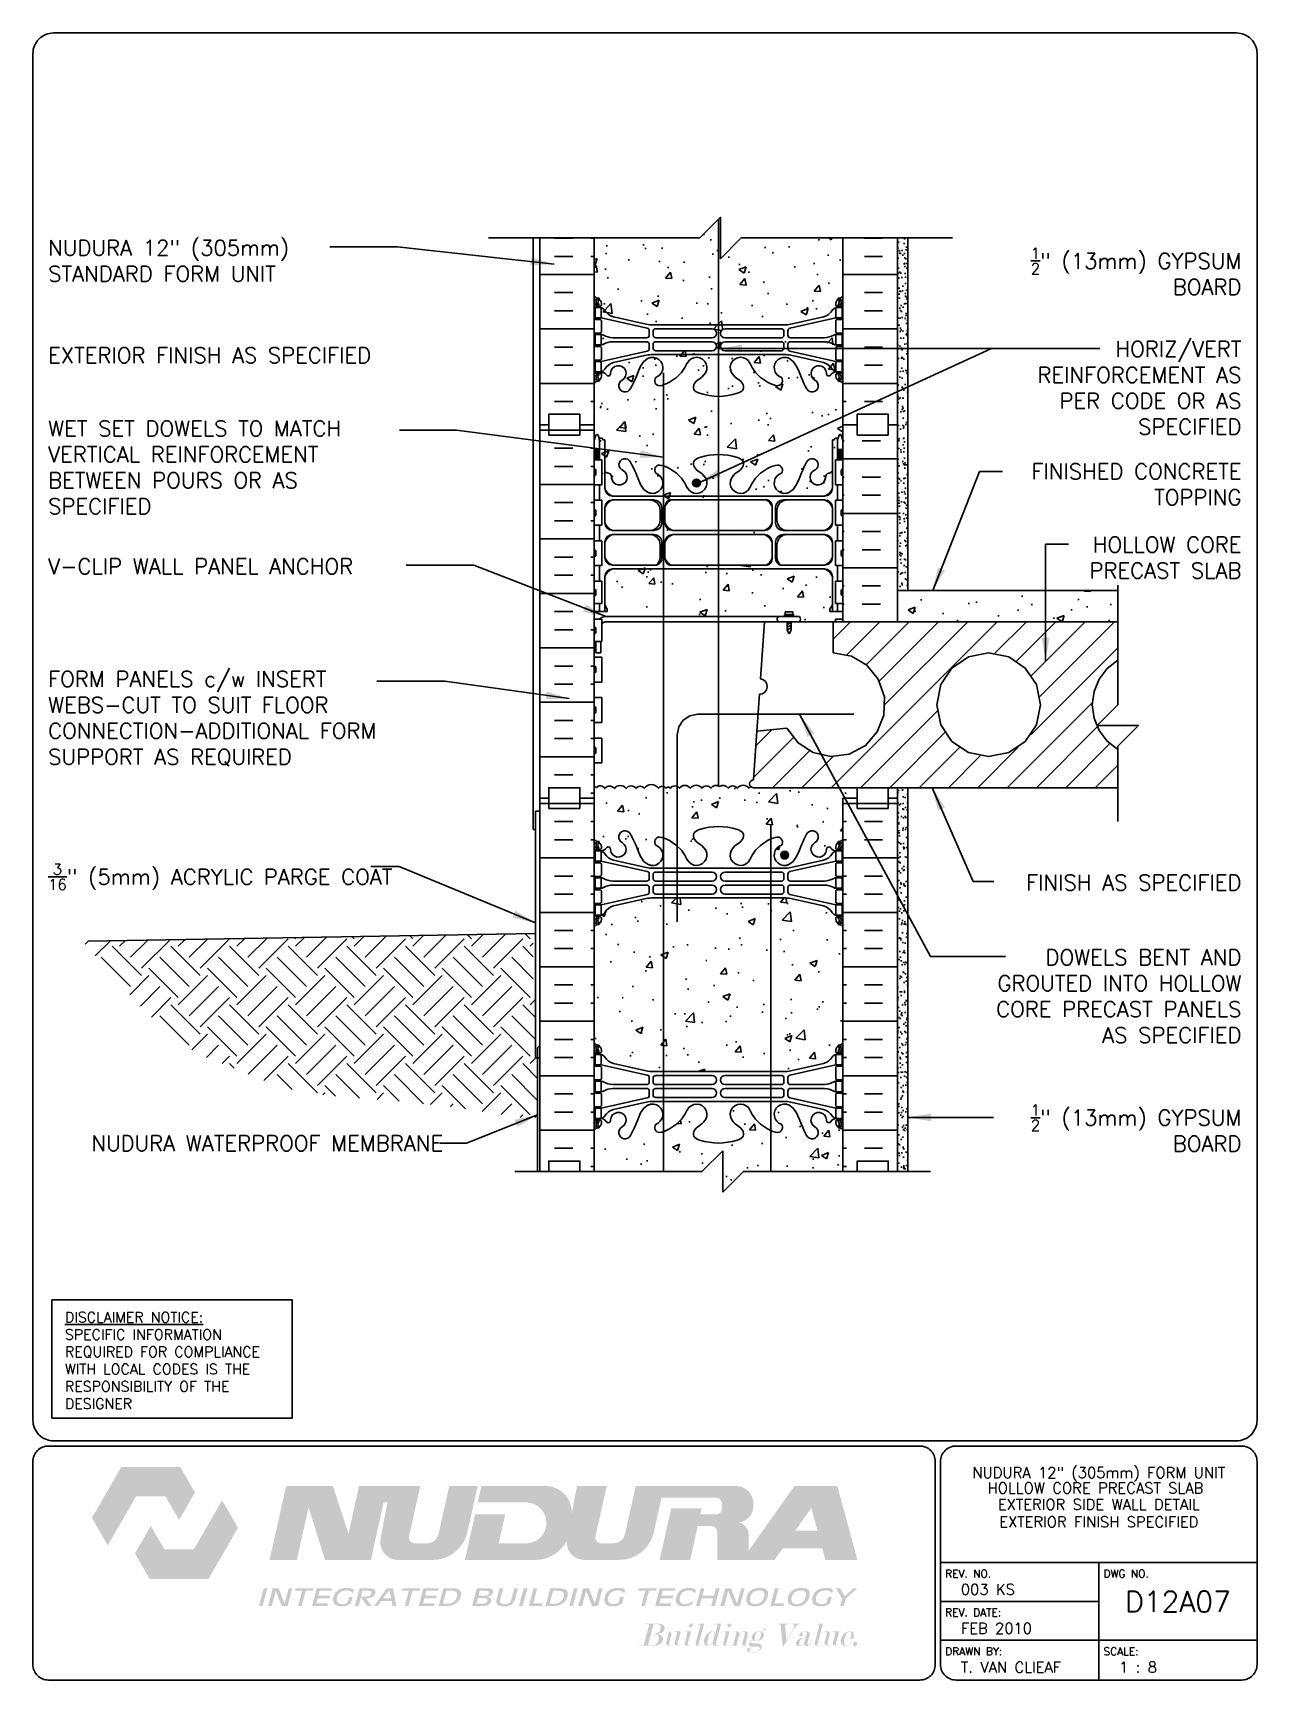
# Paper-space layout 'D12A07' of a CAD drawing. Header units: inches. Extents: x 0.42 to 7.8, y 0.49 to 10.41.
# The model-space entities are those that its viewports show. They can reach past a viewport. Long polylines and large blocks are cut down to what shows.
import ezdxf
from ezdxf.enums import TextEntityAlignment as Align

# ---------------------------------------------------------------- set-up
doc = ezdxf.new("R2010")
doc.units = ezdxf.units.IN
doc.header["$LTSCALE"] = 0.5
doc.header["$MEASUREMENT"] = 0
doc.linetypes.add('DASHED2', pattern=[0.375, 0.25, -0.125])
doc.linetypes.add('HIDDEN2', pattern=[0.1875, 0.125, -0.0625])
for name, color, linetype in [('HATCH', 12, 'Continuous'), ('Hidden2', 12, 'HIDDEN2'), ('line25', 2, 'Continuous'), ('LINE3', 3, 'Continuous'), ('LINE50', 5, 'Continuous'), ('LINE9', 9, 'Continuous'), ('LOGO', 7, 'Continuous'), ('TBK_LINE65', 3, 'Continuous'), ('TBK_TEXT', 4, 'Continuous'), ('TEXT', 4, 'Continuous'), ('Web_Edge', 9, 'Continuous')]:
    doc.layers.add(name, color=color, linetype=linetype)
doc.styles.add('DIM', font='romans.shx', dxfattribs={"width": 0.7})
doc.styles.add('ROMANS', font='romans.shx', dxfattribs={"height": 0.75})
doc.dimstyles.new('ext_12', dxfattribs={"dimscale": 12, "dimtxt": 0.09375, "dimasz": 0.09375, "dimexe": 0.09375, "dimexo": 0.0625, "dimgap": 0.0625, "dimtad": 1, "dimdec": 1, "dimzin": 3, "dimdsep": 46, "dimlunit": 4, "dimtxsty": 'DIM', "dimcen": 0.09, "dimdle": 0.09375, "dimclrt": 4, "dimadec": 0, "dimazin": 0, "dimtfac": 1, "dimtdec": 1, "dimtmove": 2, "dimatfit": 3, "dimfxl": 1, "dimfrac": 2, "dimtolj": 1, "dimtzin": 0, "dimarcsym": 0})
pattern_1 = [(50, (0, 0), (3.5863, -0.31376), [0.375, -4.125]), (355, (0, 0), (-0.693757, 3.76096), [0.3, -3.3]), (100.4514, (0.299, -0.026), (2.892544, 3.4472), [0.3187, -3.50571]), (46.1842, (0, 1), (5.33621, -0.8276), [0.5625, -6.1875]), (96.6356, (0.4447, 0.931), (4.67331, 4.87059), [0.47805, -5.25857]), (351.1842, (0, 1), (4.67331, 4.87059), [0.45, -4.95]), (21, (0.5, 0.75), (2.984535, -2.013094), [0.375, -4.125]), (326, (0.5, 0.75), (1.216577, 3.62575), [0.3, -3.3]), (71.4514, (0.7487, 0.5822), (4.20111, 1.612656), [0.3187, -3.50571]), (37.5, (0, 0), (0.060799, 1.664469), [0, -3.26, 0, -3.35, 0, -3.3125]), (7.5, (0, 0), (1.315348, 1.972059), [0, -1.91, 0, -3.185, 0, -1.2625]), (327.5, (-1.115, 0), (2.669112, -0.1127744), [0, -1.25, 0, -3.9, 0, -5.175]), (317.5, (-1.615, 0), (2.91593, 0.500525), [0, -1.625, 0, -2.59, 0, -3.675])]

psp = doc.layouts.new('D12A07')

# ---------------------------------------------------------------- texts
at = {"layer": 'TBK_TEXT', "color": 7, "style": 'ROMANS'}
for s, p in [('REV. NO.', (5.9215, 1.107)), ('DWG NO.', (6.876, 1.107)), ('REV. DATE:', (5.9215, 0.8726)), ('DRAWN BY:', (5.9215, 0.6382)), ('SCALE:', (6.876, 0.6382))]:
    psp.add_text(s, height=0.04688, dxfattribs=at).set_placement(p)
at = {"layer": 'TEXT', "insert": (0.6134, 2.7065), "char_height": 0.0625, "width": 1.41371, "attachment_point": 1, "style": 'ROMANS'}
psp.add_mtext('{\\Fromans.shx|c1;\\LDISCLAIMER NOTICE:\\l\\PSPECIFIC INFORMATION REQUIRED FOR COMPLIANCE WITH LOCAL CODES IS THE RESPONSIBILITY OF THE DESIGNER}', dxfattribs=at)

msp = doc.modelspace()

# ---------------------------------------------------------------- texts
at = {"layer": 'TEXT', "style": 'ROMANS'}
msp.add_text('NUDURA WATERPROOF MEMBRANE ', height=0.75, dxfattribs=at).set_placement((170.398, 145.634), align=Align.RIGHT)
at = {"layer": 'TEXT', "char_height": 0.75, "style": 'ROMANS'}
for s, insert, width, attachment_point in [('NUDURA 12" (305mm) STANDARD FORM UNIT', (150.826, 188.549), 17.57922, 4), ('\\A1;{\\H0.7x;\\S1/2;}" (13mm) GYPSUM BOARD', (208.389, 188.041), 12.02995, 6), ('EXTERIOR FINISH AS SPECIFIED', (150.826, 183.995), 17.57922, 4), ('\\A1;HORIZ/VERT REINFORCEMENT AS PER CODE OR AS SPECIFIED', (208.389, 182.424), 12.02995, 6), ('WET SET DOWELS TO MATCH VERTICAL REINFORCEMENT BETWEEN POURS OR AS SPECIFIED', (150.826, 178.591), 17.57922, 4), ('\\A1;FINISHED CONCRETE TOPPING', (208.389, 177.772), 12.02995, 6), ('\\A1;HOLLOW CORE PRECAST SLAB', (208.389, 174.241), 12.02995, 6), ('V-CLIP WALL PANEL ANCHOR', (150.826, 173.82), 17.57922, 4), ('FORM PANELS c/w INSERT WEBS-CUT TO SUIT FLOOR CONNECTION-ADDITIONAL FORM SUPPORT AS REQUIRED', (150.826, 166.479), 17.57922, 4), ('\\A1;{\\H0.7x;\\S3/16;}" (5mm) ACRYLIC PARGE COAT', (150.826, 158.851), 17.57922, 4), ('\\A1;FINISH AS SPECIFIED', (208.389, 158.576), 12.02995, 6), ('\\A1;DOWELS BENT AND GROUTED INTO HOLLOW CORE PRECAST PANELS AS SPECIFIED', (208.389, 153.097), 13.63949, 6), ('\\A1;{\\H0.7x;\\S1/2;}" (13mm) GYPSUM BOARD', (208.389, 146.742), 12.02995, 6)]:
    msp.add_mtext(s, dxfattribs=dict(at, insert=insert, width=width, attachment_point=attachment_point))

# ---------------------------------------------------------------- blocks, each defined once
blk = doc.blocks.new('TITLEBLOCK-Tag')
at = {"style": 'ROMANS'}
for tag, height, p in [('TITLE_LINE_1', 0.065, (0.927, -0.1328)), ('TITLE_LINE_2', 0.065, (0.9294, -0.2258)), ('CENTRE-LINE-3', 0.065, (0.927, -0.3246)), ('TITLE_LINE_4', 0.065, (0.927, -0.4299)), ('TITLE_LINE_5', 0.065, (0.927, -0.526)), ('DWG', 0.125, (1.4043, -0.9102))]:
    blk.add_attdef(tag, text='', height=height, dxfattribs=at).set_placement(p, align=Align.MIDDLE_CENTER)
for tag, p in [('LATEST_REVISION', (0.0954, -0.8366)), ('REVISION_DATE', (0.0954, -1.071)), ('DRAWN_BY', (0.0954, -1.3053)), ('SCALE', (1.0499, -1.3053))]:
    blk.add_attdef(tag, text='', height=0.065, dxfattribs=at).set_placement(p, align=Align.MIDDLE_LEFT)
blk = doc.blocks.new('12-inch Hinge Pin Web')
at = {"layer": 'Web_Edge'}
for p, q in [((349.969, 208.905), (350.059, 208.905)), ((350.059, 208.905), (350.059, 208.863)), ((361.677, 208.905), (361.587, 208.905)), ((361.587, 208.905), (361.587, 208.863)), ((349.823, 208.626), (349.901, 208.626)), ((349.823, 208.526), (350.107, 208.526)), ((349.969, 208.526), (349.969, 208.456)), ((350.059, 208.526), (350.059, 208.456)), ((350.169, 208.656), (350.169, 208.588)), ((361.477, 208.656), (361.477, 208.588)), ((361.823, 208.526), (361.54, 208.526)), ((361.587, 208.526), (361.587, 208.456)), ((361.677, 208.526), (361.677, 208.456)), ((361.823, 208.626), (361.746, 208.626)), ((349.823, 207.886), (350.107, 207.886)), ((349.969, 207.956), (349.969, 207.886)), ((350.059, 207.956), (350.059, 207.886)), ((352.382, 207.459), (350.164, 207.956)), ((350.169, 207.823), (350.169, 207.288)), ((352.339, 207.658), (350.758, 208.011)), ((352.48, 207.125), (352.48, 207.337)), ((352.666, 207.622), (354.823, 207.622)), ((355.823, 207.622), (352.666, 207.622)), ((352.667, 207.126), (352.667, 207.31)), ((352.792, 207.435), (355.511, 207.435)), ((355.823, 207.622), (358.981, 207.622)), ((358.855, 207.435), (356.135, 207.435)), ((358.981, 207.622), (356.823, 207.622)), ((358.98, 207.126), (358.98, 207.31)), ((359.167, 207.125), (359.167, 207.337)), ((359.265, 207.459), (361.482, 207.956)), ((359.308, 207.658), (360.889, 208.011)), ((361.477, 207.823), (361.477, 207.288)), ((361.823, 207.886), (361.54, 207.886)), ((361.587, 207.956), (361.587, 207.886)), ((361.677, 207.956), (361.677, 207.886)), ((349.823, 207.226), (350.107, 207.226)), ((349.823, 206.586), (350.107, 206.586)), ((349.969, 207.226), (349.969, 207.156)), ((349.969, 206.586), (349.969, 206.656)), ((350.059, 207.226), (350.059, 207.156)), ((350.059, 206.586), (350.059, 206.656)), ((350.169, 205.988), (350.169, 206.523)), ((352.355, 207), (350.717, 207)), ((352.355, 206.812), (350.717, 206.812)), ((352.48, 206.687), (352.48, 206.475)), ((352.667, 206.686), (352.667, 206.502)), ((352.792, 207.001), (355.511, 207.001)), ((352.792, 206.811), (355.511, 206.811)), ((358.855, 207.001), (356.135, 207.001)), ((358.855, 206.811), (356.135, 206.811)), ((358.98, 206.686), (358.98, 206.502)), ((359.167, 206.687), (359.167, 206.475)), ((359.292, 207), (360.93, 207)), ((359.292, 206.812), (360.93, 206.812)), ((361.477, 205.988), (361.477, 206.523)), ((361.823, 207.226), (361.54, 207.226)), ((361.823, 206.586), (361.54, 206.586)), ((361.587, 207.226), (361.587, 207.156)), ((361.587, 206.586), (361.587, 206.656)), ((361.677, 207.226), (361.677, 207.156)), ((361.677, 206.586), (361.677, 206.656)), ((349.823, 205.926), (350.107, 205.926)), ((349.969, 205.856), (349.969, 205.926)), ((350.059, 205.856), (350.059, 205.926)), ((352.382, 206.353), (350.164, 205.856)), ((352.339, 206.154), (350.758, 205.801)), ((352.666, 206.19), (354.823, 206.19)), ((355.823, 206.19), (352.666, 206.19)), ((352.792, 206.377), (355.511, 206.377)), ((355.823, 206.19), (358.981, 206.19)), ((358.855, 206.377), (356.135, 206.377)), ((358.981, 206.19), (356.823, 206.19)), ((359.265, 206.353), (361.482, 205.856)), ((359.308, 206.154), (360.889, 205.801)), ((361.823, 205.926), (361.54, 205.926)), ((361.587, 205.856), (361.587, 205.926)), ((361.677, 205.856), (361.677, 205.926)), ((349.823, 205.286), (350.107, 205.286)), ((349.823, 205.186), (349.901, 205.186)), ((349.969, 205.286), (349.969, 205.356)), ((349.969, 204.907), (350.059, 204.907)), ((350.059, 205.286), (350.059, 205.356)), ((350.059, 204.907), (350.059, 204.949)), ((350.169, 205.156), (350.169, 205.223)), ((361.477, 205.156), (361.477, 205.223)), ((361.823, 205.286), (361.54, 205.286)), ((361.587, 205.286), (361.587, 205.356)), ((361.587, 204.907), (361.587, 204.949)), ((361.677, 204.907), (361.587, 204.907)), ((361.677, 205.286), (361.677, 205.356)), ((361.823, 205.186), (361.746, 205.186)), ((349.823, 198.818), (349.901, 198.818)), ((349.823, 198.718), (350.107, 198.718)), ((349.969, 199.097), (350.059, 199.097)), ((349.969, 198.718), (349.969, 198.648)), ((350.059, 199.097), (350.059, 199.055)), ((350.059, 198.718), (350.059, 198.648)), ((350.169, 198.848), (350.169, 198.781)), ((361.477, 198.848), (361.477, 198.781)), ((361.823, 198.718), (361.54, 198.718)), ((361.677, 199.097), (361.587, 199.097)), ((361.587, 199.097), (361.587, 199.055)), ((361.587, 198.718), (361.587, 198.648)), ((361.677, 198.718), (361.677, 198.648)), ((361.823, 198.818), (361.746, 198.818)), ((349.823, 198.078), (350.107, 198.078)), ((349.969, 198.148), (349.969, 198.078)), ((350.059, 198.148), (350.059, 198.078)), ((352.382, 197.652), (350.164, 198.148)), ((350.169, 198.016), (350.169, 197.481)), ((352.339, 197.85), (350.758, 198.203)), ((352.666, 197.814), (354.823, 197.814)), ((355.823, 197.814), (352.666, 197.814)), ((355.823, 197.814), (358.981, 197.814)), ((358.981, 197.814), (356.823, 197.814)), ((359.265, 197.652), (361.482, 198.148)), ((359.308, 197.85), (360.889, 198.203)), ((361.477, 198.016), (361.477, 197.481)), ((361.823, 198.078), (361.54, 198.078)), ((361.587, 198.148), (361.587, 198.078)), ((361.677, 198.148), (361.677, 198.078)), ((349.823, 197.418), (350.107, 197.418)), ((349.969, 197.418), (349.969, 197.348)), ((350.059, 197.418), (350.059, 197.348)), ((352.355, 197.192), (350.717, 197.192)), ((352.355, 197.004), (350.717, 197.004)), ((352.48, 197.317), (352.48, 197.53)), ((352.667, 197.318), (352.667, 197.502)), ((352.792, 197.627), (355.511, 197.627)), ((352.792, 197.193), (355.511, 197.193)), ((352.792, 197.003), (355.511, 197.003)), ((358.855, 197.627), (356.135, 197.627)), ((358.855, 197.193), (356.135, 197.193)), ((358.855, 197.003), (356.135, 197.003)), ((358.98, 197.318), (358.98, 197.502)), ((359.167, 197.317), (359.167, 197.53)), ((359.292, 197.192), (360.93, 197.192)), ((359.292, 197.004), (360.93, 197.004)), ((361.823, 197.418), (361.54, 197.418)), ((361.587, 197.418), (361.587, 197.348)), ((361.677, 197.418), (361.677, 197.348)), ((349.823, 196.778), (350.107, 196.778)), ((349.969, 196.778), (349.969, 196.848)), ((350.059, 196.778), (350.059, 196.848)), ((352.382, 196.545), (350.164, 196.048)), ((350.169, 196.181), (350.169, 196.716)), ((352.339, 196.347), (350.758, 195.994)), ((352.48, 196.879), (352.48, 196.667)), ((352.666, 196.383), (354.823, 196.383)), ((355.823, 196.383), (352.666, 196.383)), ((352.667, 196.878), (352.667, 196.694)), ((352.792, 196.569), (355.511, 196.569)), ((355.823, 196.383), (358.981, 196.383)), ((358.855, 196.569), (356.135, 196.569)), ((358.981, 196.383), (356.823, 196.383)), ((358.98, 196.878), (358.98, 196.694)), ((359.167, 196.879), (359.167, 196.667)), ((359.265, 196.545), (361.482, 196.048)), ((359.308, 196.347), (360.889, 195.994)), ((361.477, 196.181), (361.477, 196.716)), ((361.823, 196.778), (361.54, 196.778)), ((361.587, 196.778), (361.587, 196.848)), ((361.677, 196.778), (361.677, 196.848)), ((349.823, 196.118), (350.107, 196.118)), ((349.823, 195.478), (350.107, 195.478)), ((349.823, 195.378), (349.901, 195.378)), ((349.969, 196.048), (349.969, 196.118)), ((349.969, 195.478), (349.969, 195.548)), ((350.059, 196.048), (350.059, 196.118)), ((350.059, 195.478), (350.059, 195.548)), ((350.169, 195.348), (350.169, 195.416)), ((361.477, 195.348), (361.477, 195.416)), ((361.823, 196.118), (361.54, 196.118)), ((361.823, 195.478), (361.54, 195.478)), ((361.587, 196.048), (361.587, 196.118)), ((361.587, 195.478), (361.587, 195.548)), ((361.677, 196.048), (361.677, 196.118)), ((361.677, 195.478), (361.677, 195.548)), ((361.823, 195.378), (361.746, 195.378)), ((349.969, 195.099), (350.059, 195.099)), ((350.059, 195.099), (350.059, 195.141)), ((361.587, 195.099), (361.587, 195.141)), ((361.677, 195.099), (361.587, 195.099))]:
    blk.add_line(p, q, dxfattribs=at)
for points in [[(349.864, 207.956), (350.164, 207.956), (350.164, 208.456), (349.864, 208.456)], [(361.782, 207.956), (361.482, 207.956), (361.482, 208.456), (361.782, 208.456)], [(349.864, 205.856), (350.164, 205.856), (350.164, 205.356), (349.864, 205.356)], [(361.782, 205.856), (361.482, 205.856), (361.482, 205.356), (361.782, 205.356)], [(349.864, 198.148), (350.164, 198.148), (350.164, 198.648), (349.864, 198.648)], [(361.782, 198.148), (361.482, 198.148), (361.482, 198.648), (361.782, 198.648)], [(349.864, 196.048), (350.164, 196.048), (350.164, 195.548), (349.864, 195.548)], [(361.782, 196.048), (361.482, 196.048), (361.482, 195.548), (361.782, 195.548)]]:
    blk.add_lwpolyline(points, close=True, dxfattribs=at)
for points in [[(350.164, 206.906), (350.164, 207.156), (349.864, 207.156), (349.864, 206.906)], [(350.164, 206.906), (350.164, 206.656), (349.864, 206.656), (349.864, 206.906)], [(361.482, 206.906), (361.482, 207.156), (361.782, 207.156), (361.782, 206.906)], [(361.482, 206.906), (361.482, 206.656), (361.782, 206.656), (361.782, 206.906)], [(350.164, 197.098), (350.164, 197.348), (349.864, 197.348), (349.864, 197.098)], [(350.164, 197.098), (350.164, 196.848), (349.864, 196.848), (349.864, 197.098)], [(361.482, 197.098), (361.482, 197.348), (361.782, 197.348), (361.782, 197.098)], [(361.482, 197.098), (361.482, 196.848), (361.782, 196.848), (361.782, 197.098)]]:
    blk.add_lwpolyline(points, dxfattribs=at)
for centre, radius, start, end in [((350.169, 209.363), 0.5, 226.21089, 250.52878), ((350.169, 209.363), 0.6, 234.78322, 245.07477), ((350.163, 208.71), 0.25, 140.11451, 222.46087), ((350.005, 208.841), 0.045, 321.448, 139.1879), ((349.919, 208.656), 0.25, 0, 70.52878), ((350.989, 208.532), 0.375, 182.92371, 59.86753), ((351.309, 209.126), 0.3, 27.59697, 243.94252), ((352.982, 208.879), 0.242, 90, 218.23271), ((358.665, 208.879), 0.242, 321.76729, 90), ((360.337, 209.126), 0.3, 296.05748, 152.40303), ((360.657, 208.532), 0.375, 120.13247, 357.07629), ((361.727, 208.656), 0.25, 109.47122, 180), ((361.641, 208.841), 0.045, 40.8121, 218.552), ((361.477, 209.363), 0.5, 289.47122, 313.78911), ((361.484, 208.71), 0.25, 317.53913, 39.88549), ((361.477, 209.363), 0.6, 294.92523, 305.21678), ((349.902, 208.646), 0.0196, 269.40316, 15.4901), ((349.907, 208.8), 0.021, 343.464, 63.99573), ((350.012, 208.572), 0.045, 222.46087, 42.46087), ((350.163, 208.71), 0.16, 140.00008, 222.46087), ((350.107, 208.588), 0.0625, 270, 0), ((350.127, 208.805), 0.352, 276.12908, 321.53314), ((350.042, 208.113), 0.364, 34.97751, 70.33874), ((350.965, 208.725), 0.743, 212.79192, 253.81071), ((350.504, 208.537), 0.113, 347.81557, 154.05694), ((352.636, 208.254), 0.5, 246.21387, 71.79367), ((354.761, 208.254), 0.5, 204.81899, 44.18751), ((356.886, 208.254), 0.5, 135.81249, 335.18101), ((359.011, 208.254), 0.5, 108.20633, 293.78613), ((360.682, 208.725), 0.743, 286.18929, 327.20808), ((361.143, 208.537), 0.113, 25.94306, 192.18443), ((361.52, 208.805), 0.352, 218.46686, 263.87092), ((361.605, 208.113), 0.364, 109.66126, 145.02249), ((361.54, 208.588), 0.0625, 180, 270), ((361.635, 208.572), 0.045, 137.53913, 317.53913), ((361.484, 208.71), 0.16, 317.53913, 39.99992), ((361.74, 208.8), 0.021, 116.00427, 196.536), ((361.745, 208.646), 0.0196, 164.5099, 270.59684), ((350.107, 207.823), 0.0625, 0, 90), ((350.107, 207.288), 0.0625, 270, 0), ((352.666, 209.122), 1.5, 257.41348, 270), ((352.355, 207.337), 0.125, 0, 77.37673), ((352.792, 207.31), 0.125, 90, 180), ((355.511, 207.218), 0.217, 270, 90), ((356.135, 207.218), 0.217, 90, 270), ((358.855, 207.31), 0.125, 0, 90), ((358.981, 209.122), 1.5, 270, 282.58652), ((359.292, 207.337), 0.125, 102.62327, 180), ((361.54, 207.823), 0.0625, 90, 180), ((361.54, 207.288), 0.0625, 180, 270), ((350.107, 206.523), 0.0625, 0, 90), ((350.16, 206.937), 0.219, 60.49375, 88.91995), ((350.16, 206.875), 0.219, 271.08005, 299.50625), ((350.806, 208.167), 1.17, 242.63655, 265.65045), ((350.806, 205.645), 1.17, 94.34955, 117.36345), ((352.355, 207.125), 0.125, 270, 0), ((352.355, 206.687), 0.125, 0, 90), ((352.355, 206.475), 0.125, 282.62327, 0), ((352.792, 207.126), 0.125, 180, 270), ((352.792, 206.686), 0.125, 90, 180), ((352.792, 206.502), 0.125, 180, 270), ((355.511, 206.594), 0.217, 270, 90), ((356.135, 206.594), 0.217, 90, 270), ((358.855, 207.126), 0.125, 270, 360), ((358.855, 206.686), 0.125, 0, 90), ((358.855, 206.502), 0.125, 270, 0), ((359.292, 207.125), 0.125, 180, 270), ((359.292, 206.687), 0.125, 90, 180), ((359.292, 206.475), 0.125, 180, 257.37673), ((360.841, 208.167), 1.17, 274.34955, 297.36345), ((360.841, 205.645), 1.17, 62.63655, 85.65045), ((361.487, 206.937), 0.219, 91.08005, 119.50625), ((361.487, 206.875), 0.219, 240.49375, 268.91995), ((361.54, 206.523), 0.0625, 90, 180), ((350.107, 205.988), 0.0625, 270, 0), ((350.965, 205.087), 0.743, 106.18929, 147.20808), ((352.666, 204.69), 1.5, 90, 102.58652), ((358.981, 204.69), 1.5, 77.41348, 90), ((360.682, 205.087), 0.743, 32.79192, 73.81071), ((361.54, 205.988), 0.0625, 180, 270), ((350.169, 204.449), 0.6, 114.92523, 125.21678), ((350.169, 204.449), 0.5, 109.47122, 133.78911), ((349.902, 205.166), 0.0196, 344.5099, 90.59684), ((350.163, 205.101), 0.25, 137.53913, 219.88549), ((349.907, 205.012), 0.021, 296.00427, 16.536), ((350.005, 204.97), 0.045, 220.8121, 38.552), ((350.012, 205.24), 0.045, 317.53913, 137.53913), ((350.163, 205.101), 0.16, 137.53913, 219.99992), ((349.919, 205.156), 0.25, 289.47122, 360), ((350.107, 205.223), 0.0625, 360, 90), ((350.042, 205.699), 0.364, 289.66126, 325.02249), ((361.605, 205.699), 0.364, 214.97751, 250.33874), ((361.54, 205.223), 0.0625, 90, 180), ((361.727, 205.156), 0.25, 180, 250.52878), ((361.635, 205.24), 0.045, 42.46087, 222.46087), ((361.641, 204.97), 0.045, 141.448, 319.1879), ((361.484, 205.101), 0.16, 320.00008, 42.46087), ((361.477, 204.449), 0.5, 46.21089, 70.52878), ((361.484, 205.101), 0.25, 320.11451, 42.46087), ((361.74, 205.012), 0.021, 163.464, 243.99573), ((361.745, 205.166), 0.0196, 89.40316, 195.4901), ((361.477, 204.449), 0.6, 54.78322, 65.07477), ((350.169, 199.555), 0.5, 226.21089, 250.52878), ((350.169, 199.555), 0.6, 234.78322, 245.07477), ((349.902, 198.838), 0.0196, 269.40316, 15.4901), ((350.163, 198.903), 0.25, 140.11451, 222.46087), ((349.907, 198.992), 0.021, 343.464, 63.99573), ((350.005, 199.034), 0.045, 321.448, 139.1879), ((350.012, 198.764), 0.045, 222.46087, 42.46087), ((349.919, 198.848), 0.25, 0, 70.52878), ((350.163, 198.903), 0.16, 140.00008, 222.46087), ((350.107, 198.781), 0.0625, 270, 0), ((350.042, 198.306), 0.364, 34.97751, 70.33874), ((350.965, 198.917), 0.743, 212.79192, 253.81071), ((360.682, 198.917), 0.743, 286.18929, 327.20808), ((361.605, 198.306), 0.364, 109.66126, 145.02249), ((361.727, 198.848), 0.25, 109.47122, 180), ((361.54, 198.781), 0.0625, 180, 270), ((361.635, 198.764), 0.045, 137.53913, 317.53913), ((361.641, 199.034), 0.045, 40.8121, 218.552), ((361.484, 198.903), 0.16, 317.53913, 39.99992), ((361.477, 199.555), 0.5, 289.47122, 313.78911), ((361.484, 198.903), 0.25, 317.53913, 39.88549), ((361.74, 198.992), 0.021, 116.00427, 196.536), ((361.745, 198.838), 0.0196, 164.5099, 270.59684), ((361.477, 199.555), 0.6, 294.92523, 305.21678), ((350.107, 198.016), 0.0625, 0, 90), ((352.666, 199.314), 1.5, 257.41348, 270), ((358.981, 199.314), 1.5, 270, 282.58652), ((361.54, 198.016), 0.0625, 90, 180), ((350.107, 197.481), 0.0625, 270, 0), ((350.16, 197.13), 0.219, 60.49375, 88.91995), ((350.806, 198.359), 1.17, 242.63655, 265.65045), ((350.806, 195.837), 1.17, 94.34955, 117.36345), ((352.355, 197.317), 0.125, 270, 0), ((352.355, 196.879), 0.125, 0, 90), ((352.355, 197.53), 0.125, 0, 77.37673), ((352.792, 197.502), 0.125, 90, 180), ((352.792, 197.318), 0.125, 180, 270), ((352.792, 196.878), 0.125, 90, 180), ((355.511, 197.41), 0.217, 270, 90), ((355.511, 196.786), 0.217, 270, 90), ((356.135, 197.41), 0.217, 90, 270), ((356.135, 196.786), 0.217, 90, 270), ((358.855, 197.502), 0.125, 0, 90), ((358.855, 197.318), 0.125, 270, 360), ((358.855, 196.878), 0.125, 0, 90), ((359.292, 197.53), 0.125, 102.62327, 180), ((359.292, 197.317), 0.125, 180, 270), ((359.292, 196.879), 0.125, 90, 180), ((360.841, 198.359), 1.17, 274.34955, 297.36345), ((360.841, 195.837), 1.17, 62.63655, 85.65045), ((361.487, 197.13), 0.219, 91.08005, 119.50625), ((361.54, 197.481), 0.0625, 180, 270), ((350.107, 196.716), 0.0625, 0, 90), ((350.107, 196.181), 0.0625, 270, 0), ((350.16, 197.067), 0.219, 271.08005, 299.50625), ((352.666, 194.883), 1.5, 90, 102.58652), ((352.355, 196.667), 0.125, 282.62327, 0), ((352.636, 195.75), 0.5, 288.20633, 113.78613), ((352.792, 196.694), 0.125, 180, 270), ((354.761, 195.75), 0.5, 315.81249, 155.18101), ((356.886, 195.75), 0.5, 24.81899, 224.18751), ((359.011, 195.75), 0.5, 66.21387, 251.79367), ((358.855, 196.694), 0.125, 270, 0), ((358.981, 194.883), 1.5, 77.41348, 90), ((359.292, 196.667), 0.125, 180, 257.37673), ((361.487, 197.067), 0.219, 240.49375, 268.91995), ((361.54, 196.716), 0.0625, 90, 180), ((361.54, 196.181), 0.0625, 180, 270), ((349.902, 195.359), 0.0196, 344.5099, 90.59684), ((350.163, 195.294), 0.25, 137.53913, 219.88549), ((350.012, 195.432), 0.045, 317.53913, 137.53913), ((350.163, 195.294), 0.16, 137.53913, 219.99992), ((349.919, 195.348), 0.25, 289.47122, 360), ((350.107, 195.416), 0.0625, 360, 90), ((350.042, 195.891), 0.364, 289.66126, 325.02249), ((350.127, 195.199), 0.352, 38.46686, 83.87092), ((350.965, 195.28), 0.743, 106.18929, 147.20808), ((350.504, 195.467), 0.113, 205.94306, 12.18443), ((350.989, 195.472), 0.375, 300.13247, 177.07629), ((360.657, 195.472), 0.375, 2.92371, 239.86753), ((360.682, 195.28), 0.743, 32.79192, 73.81071), ((361.143, 195.467), 0.113, 167.81557, 334.05694), ((361.52, 195.199), 0.352, 96.12908, 141.53314), ((361.605, 195.891), 0.364, 214.97751, 250.33874), ((361.54, 195.416), 0.0625, 90, 180), ((361.727, 195.348), 0.25, 180, 250.52878), ((361.635, 195.432), 0.045, 42.46087, 222.46087), ((361.484, 195.294), 0.16, 320.00008, 42.46087), ((361.484, 195.294), 0.25, 320.11451, 42.46087), ((361.745, 195.359), 0.0196, 89.40316, 195.4901), ((350.169, 194.641), 0.6, 114.92523, 125.21678), ((350.169, 194.641), 0.5, 109.47122, 133.78911), ((349.907, 195.204), 0.021, 296.00427, 16.536), ((350.005, 195.163), 0.045, 220.8121, 38.552), ((351.309, 194.878), 0.3, 116.05748, 332.40303), ((352.982, 195.125), 0.242, 141.76729, 270), ((358.665, 195.125), 0.242, 270, 38.23271), ((360.337, 194.878), 0.3, 207.59697, 63.94252), ((361.641, 195.163), 0.045, 141.448, 319.1879), ((361.477, 194.641), 0.5, 46.21089, 70.52878), ((361.74, 195.204), 0.021, 163.464, 243.99573), ((361.477, 194.641), 0.6, 54.78322, 65.07477)]:
    blk.add_arc(centre, radius, start, end, dxfattribs=at)
for points, knots in [([(355.119, 208.603), (355.012, 208.766), (354.652, 208.856), (354.575, 209.352), (355.123, 209.588), (355.527, 209.616), (355.823, 209.637)], [0.229407, 0.229407, 0.229407, 0.229407, 0.844432, 1.128849, 1.464331, 2.389004, 2.389004, 2.389004, 2.389004]), ([(356.527, 208.603), (356.635, 208.766), (356.995, 208.856), (357.072, 209.352), (356.524, 209.588), (356.12, 209.616), (355.823, 209.637)], [0.229407, 0.229407, 0.229407, 0.229407, 0.844432, 1.128849, 1.464331, 2.389004, 2.389004, 2.389004, 2.389004]), ([(351.575, 209.265), (351.661, 209.098), (351.914, 208.608), (352.128, 207.859), (352.538, 207.764), (352.595, 207.756)], [0, 0, 0, 0, 0.579211, 1.703896, 1.875321, 1.875321, 1.875321, 1.875321]), ([(352.982, 209.121), (353.103, 209.123), (353.937, 208.766), (354.176, 208.309), (354.317, 208.026)], [0.038125, 0.038125, 0.038125, 0.038125, 0.320663, 1.258119, 1.258119, 1.258119, 1.258119]), ([(358.665, 209.121), (358.544, 209.123), (357.71, 208.766), (357.471, 208.309), (357.33, 208.026)], [0.038125, 0.038125, 0.038125, 0.038125, 0.320663, 1.258119, 1.258119, 1.258119, 1.258119]), ([(360.072, 209.265), (359.986, 209.098), (359.733, 208.608), (359.519, 207.859), (359.109, 207.764), (359.052, 207.756)], [0, 0, 0, 0, 0.579211, 1.703896, 1.875321, 1.875321, 1.875321, 1.875321]), ([(351.575, 194.739), (351.661, 194.906), (351.914, 195.396), (352.128, 196.145), (352.538, 196.24), (352.595, 196.248)], [0, 0, 0, 0, 0.579211, 1.703896, 1.875321, 1.875321, 1.875321, 1.875321]), ([(360.072, 194.739), (359.986, 194.906), (359.733, 195.396), (359.519, 196.145), (359.109, 196.24), (359.052, 196.248)], [0, 0, 0, 0, 0.579211, 1.703896, 1.875321, 1.875321, 1.875321, 1.875321]), ([(352.982, 194.883), (353.103, 194.881), (353.937, 195.239), (354.176, 195.695), (354.317, 195.979)], [0.038125, 0.038125, 0.038125, 0.038125, 0.320663, 1.258119, 1.258119, 1.258119, 1.258119]), ([(355.119, 195.401), (355.012, 195.238), (354.652, 195.148), (354.575, 194.652), (355.123, 194.416), (355.527, 194.388), (355.823, 194.367)], [0.229407, 0.229407, 0.229407, 0.229407, 0.844432, 1.128849, 1.464331, 2.389004, 2.389004, 2.389004, 2.389004]), ([(356.527, 195.401), (356.635, 195.238), (356.995, 195.148), (357.072, 194.652), (356.524, 194.416), (356.12, 194.388), (355.823, 194.367)], [0.229407, 0.229407, 0.229407, 0.229407, 0.844432, 1.128849, 1.464331, 2.389004, 2.389004, 2.389004, 2.389004]), ([(358.665, 194.883), (358.544, 194.881), (357.71, 195.239), (357.471, 195.695), (357.33, 195.979)], [0.038125, 0.038125, 0.038125, 0.038125, 0.320663, 1.258119, 1.258119, 1.258119, 1.258119])]:
    blk.add_open_spline(points, degree=3, knots=knots, dxfattribs=at)
for points in [[(352.667, 207.131), (352.667, 207.305)], [(358.98, 207.131), (358.98, 207.305)], [(352.667, 206.681), (352.667, 206.507)], [(358.98, 206.681), (358.98, 206.507)], [(352.667, 197.323), (352.667, 197.497)], [(358.98, 197.323), (358.98, 197.497)], [(352.667, 196.873), (352.667, 196.699)], [(358.98, 196.873), (358.98, 196.699)]]:
    blk.add_open_spline(points, degree=1, dxfattribs=at)

# ---------------------------------------------------------------- hatches: boundary and pattern name
at = {"layer": 'HATCH'}
h = msp.add_hatch(dxfattribs=at)
h.set_pattern_fill('AR-CONC', color=256, scale=0.5)
h.set_pattern_definition(pattern_1)
h.paths.add_polyline_path([(189.168, 189.649), (184.261, 189.649), (183.261, 188.649), (183.261, 189.649), (183.261, 190.649), (182.261, 189.649), (177.168, 189.649), (177.168, 186.841, 0.088416), (177.314, 186.744), (177.404, 186.744), (177.404, 186.702, -0.249069), (177.514, 186.495), (177.514, 186.427, -0.414214), (177.451, 186.365), (177.404, 186.365), (177.404, 186.295), (177.509, 186.295, -0.168672), (177.695, 186.145, 0.17445), (178.102, 185.85), (179.683, 185.497, 0.054974), (180.01, 185.461), (183.168, 185.461), (186.326, 185.461, 0.054974), (186.652, 185.497), (188.233, 185.85, 0.17445), (188.641, 186.145, -0.168672), (188.827, 186.295), (188.932, 186.295), (188.932, 186.365), (188.884, 186.365, -0.414214), (188.822, 186.427), (188.822, 186.495, -0.249069), (188.932, 186.702), (188.932, 186.744), (189.022, 186.744, 0.088416), (189.168, 186.841)])
h = msp.add_hatch(dxfattribs=at)
h.set_pattern_fill('AR-SAND', color=256, scale=0.25, style=0)
h.paths.add_polyline_path([(191.793, 180.649), (191.793, 172.649), (192.293, 172.649), (192.293, 189.649), (191.793, 189.649)])
h = msp.add_hatch(dxfattribs=at)
h.set_pattern_fill('AR-CONC', color=256, scale=0.5)
h.set_pattern_definition(pattern_1)
edge = h.paths.add_edge_path()
edge.add_arc((188.822, 182.288), 0.5, 46.21089, 66.42182)
edge.add_line((189.022, 182.746), (188.932, 182.746))
edge.add_line((188.932, 182.746), (188.932, 182.788))
edge.add_arc((189.072, 182.995), 0.25, 180, 235.9442, ccw=False)
edge.add_line((188.822, 182.995), (188.822, 183.062))
edge.add_arc((188.884, 183.062), 0.0625, 90, 180, ccw=False)
edge.add_line((188.884, 183.125), (188.932, 183.125))
edge.add_line((188.932, 183.125), (188.932, 183.195))
edge.add_line((188.932, 183.195), (188.827, 183.195))
edge.add_line((188.827, 183.195), (188.827, 183.695))
edge.add_line((188.827, 183.695), (186.609, 184.192))
edge.add_arc((186.636, 184.314), 0.125, 180, 257.37673, ccw=False)
edge.add_line((186.511, 184.314), (186.511, 184.526))
edge.add_arc((186.636, 184.526), 0.125, 90, 180, ccw=False)
edge.add_line((186.636, 184.651), (188.274, 184.651))
edge.add_arc((188.185, 183.484), 1.17, 61.96177, 85.65045, ccw=False)
edge.add_arc((188.831, 184.714), 0.219, 244.10457, 268.91995)
edge.add_line((188.827, 184.495), (188.827, 184.745))
edge.add_line((188.827, 184.745), (188.827, 184.995))
edge.add_arc((188.831, 184.776), 0.219, 91.08005, 115.89543)
edge.add_arc((188.185, 186.006), 1.17, 274.34955, 298.03823, ccw=False)
edge.add_line((188.274, 184.839), (186.636, 184.839))
edge.add_arc((186.636, 184.964), 0.125, 180, 270, ccw=False)
edge.add_line((186.511, 184.964), (186.511, 185.176))
edge.add_arc((186.636, 185.176), 0.125, 102.62327, 180, ccw=False)
edge.add_line((186.609, 185.298), (188.827, 185.795))
edge.add_line((188.827, 185.795), (188.827, 186.295))
edge.add_arc((188.949, 185.952), 0.364, 109.66126, 145.02249)
edge.add_arc((188.026, 186.564), 0.743, 286.18929, 327.20808, ccw=False)
edge.add_line((188.233, 185.85), (186.652, 185.497))
edge.add_arc((186.326, 186.961), 1.5, 270, 282.58652, ccw=False)
edge.add_line((186.326, 185.461), (183.168, 185.461))
edge.add_line((183.168, 185.461), (180.01, 185.461))
edge.add_arc((180.01, 186.961), 1.5, 257.41348, 270, ccw=False)
edge.add_line((179.683, 185.497), (178.102, 185.85))
edge.add_arc((178.309, 186.564), 0.743, 212.79192, 253.81071, ccw=False)
edge.add_arc((177.386, 185.952), 0.364, 34.97751, 70.33874)
edge.add_line((177.509, 186.295), (177.509, 185.795))
edge.add_line((177.509, 185.795), (179.726, 185.298))
edge.add_arc((179.699, 185.176), 0.125, 0, 77.37673, ccw=False)
edge.add_line((179.824, 185.176), (179.824, 184.964))
edge.add_arc((179.699, 184.964), 0.125, 270, 360, ccw=False)
edge.add_line((179.699, 184.839), (178.061, 184.839))
edge.add_arc((178.15, 186.006), 1.17, 241.96177, 265.65045, ccw=False)
edge.add_arc((177.505, 184.776), 0.219, 64.10457, 88.91995)
edge.add_line((177.509, 184.995), (177.509, 184.745))
edge.add_line((177.509, 184.745), (177.509, 184.495))
edge.add_arc((177.505, 184.714), 0.219, 271.08005, 295.89543)
edge.add_arc((178.15, 183.484), 1.17, 94.34955, 118.03823, ccw=False)
edge.add_line((178.061, 184.651), (179.699, 184.651))
edge.add_arc((179.699, 184.526), 0.125, 0, 90, ccw=False)
edge.add_line((179.824, 184.526), (179.824, 184.314))
edge.add_arc((179.699, 184.314), 0.125, -77.37673, 0, ccw=False)
edge.add_line((179.726, 184.192), (177.509, 183.695))
edge.add_line((177.509, 183.695), (177.509, 183.195))
edge.add_line((177.509, 183.195), (177.404, 183.195))
edge.add_line((177.404, 183.195), (177.404, 183.125))
edge.add_line((177.404, 183.125), (177.451, 183.125))
edge.add_arc((177.451, 183.062), 0.0625, 0, 90, ccw=False)
edge.add_line((177.514, 183.062), (177.514, 182.995))
edge.add_arc((177.264, 182.995), 0.25, 304.0558, 360, ccw=False)
edge.add_line((177.404, 182.788), (177.404, 182.746))
edge.add_line((177.404, 182.746), (177.314, 182.746))
edge.add_arc((177.514, 182.288), 0.5, 113.57818, 133.78911)
edge.add_line((177.168, 182.649), (177.168, 180.649))
edge.add_line((177.168, 180.649), (177.168, 179.889))
edge.add_line((177.168, 179.889), (177.247, 180.131))
edge.add_arc((177.303, 180.123), 0.0567, 28.07249, 171.95154, ccw=False)
edge.add_line((177.353, 180.15), (177.402, 180))
edge.add_line((177.402, 180), (177.528, 180))
edge.add_arc((177.528, 179.95), 0.05, 0, 90, ccw=False)
edge.add_line((177.578, 179.95), (177.578, 179.92))
edge.add_line((177.578, 179.92), (177.678, 179.92))
edge.add_line((177.678, 179.92), (177.678, 177.586))
edge.add_arc((178.259, 177.792), 0.618, 199.57136, 250.43101)
edge.add_line((178.053, 177.211), (178.053, 177.211))
edge.add_arc((178.053, 177.586), 0.375, 180.26516, 270, ccw=False)
edge.add_line((177.678, 177.584), (177.678, 179.92))
edge.add_line((177.678, 179.92), (177.578, 179.92))
edge.add_line((177.578, 179.92), (177.578, 179.95))
edge.add_arc((177.528, 179.95), 0.05, 0, 90)
edge.add_line((177.528, 180), (177.402, 180))
edge.add_line((177.402, 180), (177.428, 179.92))
edge.add_line((177.428, 179.92), (177.428, 178.954))
edge.add_line((177.428, 178.954), (177.533, 178.954))
edge.add_line((177.533, 178.954), (177.533, 177.754))
edge.add_line((177.533, 177.754), (177.428, 177.754))
edge.add_line((177.428, 177.754), (177.428, 177.004))
edge.add_line((177.428, 177.004), (177.533, 177.004))
edge.add_line((177.533, 177.004), (177.533, 175.804))
edge.add_line((177.533, 175.804), (177.428, 175.804))
edge.add_line((177.428, 175.804), (177.428, 175.054))
edge.add_line((177.428, 175.054), (177.533, 175.054))
edge.add_line((177.533, 175.054), (177.533, 173.854))
edge.add_line((177.533, 173.854), (177.428, 173.854))
edge.add_line((177.428, 173.854), (177.428, 173.104))
edge.add_line((177.428, 173.104), (177.533, 173.104))
edge.add_line((177.533, 173.104), (177.533, 172.024))
edge.add_line((177.533, 172.024), (177.428, 172.024))
edge.add_line((177.428, 172.024), (177.428, 171.649))
edge.add_line((177.428, 171.649), (177.168, 171.649))
edge.add_line((177.168, 171.649), (177.168, 171.274))
edge.add_line((177.168, 171.274), (177.407, 171.274))
edge.add_arc((177.737, 170.9), 0.499, 90.45616, 131.45289, ccw=False)
edge.add_line((177.733, 171.399), (186.477, 171.399))
edge.add_line((186.477, 171.399), (186.477, 171.439))
edge.add_line((186.477, 171.439), (186.383, 171.439))
edge.add_arc((186.383, 171.47), 0.0312, 90, 270, ccw=False)
edge.add_line((186.383, 171.501), (186.383, 171.626))
edge.add_line((186.383, 171.626), (186.758, 171.626))
edge.add_line((186.758, 171.626), (186.758, 171.501))
edge.add_arc((186.758, 171.47), 0.0312, -90, 90, ccw=False)
edge.add_line((186.758, 171.439), (186.664, 171.439))
edge.add_line((186.664, 171.439), (186.664, 171.399))
edge.add_line((186.664, 171.399), (187.067, 171.399))
edge.add_arc((186.93, 171.273), 0.186, -41.81955, 42.64251, ccw=False)
edge.add_line((187.069, 171.149), (188.803, 171.149))
edge.add_line((188.803, 171.149), (188.803, 171.274))
edge.add_line((188.803, 171.274), (189.168, 171.274))
edge.add_line((189.168, 171.274), (189.168, 171.649))
edge.add_line((189.168, 171.649), (188.908, 171.649))
edge.add_line((188.908, 171.649), (188.908, 172.024))
edge.add_line((188.908, 172.024), (188.803, 172.024))
edge.add_line((188.803, 172.024), (188.803, 173.104))
edge.add_line((188.803, 173.104), (188.908, 173.104))
edge.add_line((188.908, 173.104), (188.908, 173.854))
edge.add_line((188.908, 173.854), (188.803, 173.854))
edge.add_line((188.803, 173.854), (188.803, 175.054))
edge.add_line((188.803, 175.054), (188.908, 175.054))
edge.add_line((188.908, 175.054), (188.908, 175.804))
edge.add_line((188.908, 175.804), (188.803, 175.804))
edge.add_line((188.803, 175.804), (188.803, 177.004))
edge.add_line((188.803, 177.004), (188.908, 177.004))
edge.add_line((188.908, 177.004), (188.908, 177.754))
edge.add_line((188.908, 177.754), (188.803, 177.754))
edge.add_line((188.803, 177.754), (188.803, 178.954))
edge.add_line((188.803, 178.954), (188.908, 178.954))
edge.add_line((188.908, 178.954), (188.908, 179.77))
edge.add_line((188.908, 179.77), (188.908, 179.92))
edge.add_line((188.908, 179.92), (188.934, 180))
edge.add_line((188.934, 180), (188.808, 180))
edge.add_arc((188.808, 179.95), 0.05, 90, 180)
edge.add_line((188.758, 179.95), (188.758, 179.92))
edge.add_line((188.758, 179.92), (188.658, 179.92))
edge.add_line((188.658, 179.92), (188.658, 178.431))
edge.add_arc((188.483, 178.507), 0.19, 274.30609, 336.37031, ccw=False)
edge.add_arc((188.527, 178.119), 0.2, 98.3788, 187.10714)
edge.add_arc((187.954, 178.114), 0.375, 120.13247, 357.07629, ccw=False)
edge.add_arc((187.68, 178.719), 0.293, 286.92688, 514.20161)
edge.add_spline(control_points=[(187.416, 178.846), (187.33, 178.68), (187.077, 178.189), (186.882, 177.509), (186.557, 177.378)], knot_values=[0, 0, 0, 0, 0.579211, 1.703896, 1.703896, 1.703896, 1.703896], degree=3, periodic=0)
edge.add_arc((186.355, 177.836), 0.5, 274.70742, 293.78613, ccw=False)
edge.add_spline(control_points=[(186.396, 177.337), (186.453, 177.346), (186.507, 177.358), (186.557, 177.378)], knot_values=[1.703896, 1.703896, 1.703896, 1.703896, 1.875321, 1.875321, 1.875321, 1.875321], degree=3, periodic=0)
edge.add_spline(control_points=[(186.557, 177.378), (186.882, 177.509), (187.077, 178.189), (187.33, 178.68), (187.416, 178.846)], knot_values=[0, 0, 0, 0, 1.124685, 1.703896, 1.703896, 1.703896, 1.703896], degree=3, periodic=0)
edge.add_arc((187.68, 178.719), 0.293, -73.07312, 154.20161, ccw=False)
edge.add_arc((187.954, 178.114), 0.375, 120.13247, 357.07629)
edge.add_arc((188.527, 178.119), 0.2, 94.41007, 187.10714, ccw=False)
edge.add_arc((188.483, 178.507), 0.19, 278.48278, 336.37031)
edge.add_line((188.658, 178.431), (188.658, 179.92))
edge.add_line((188.658, 179.92), (188.758, 179.92))
edge.add_line((188.758, 179.92), (188.758, 179.95))
edge.add_arc((188.808, 179.95), 0.05, 90, 180, ccw=False)
edge.add_line((188.808, 180), (188.934, 180))
edge.add_line((188.934, 180), (188.977, 180.131))
edge.add_arc((189.033, 180.123), 0.0567, 28.07249, 171.95154, ccw=False)
edge.add_line((189.083, 180.15), (189.168, 179.889))
edge.add_line((189.168, 179.889), (189.168, 180.649))
edge.add_line((189.168, 180.649), (189.168, 182.649))
edge = h.paths.add_edge_path(flags=16)
edge.add_spline(control_points=[(183.168, 182.014), (182.871, 182.035), (182.468, 182.063), (181.919, 182.299), (181.996, 182.794), (182.356, 182.885), (182.464, 183.048)], knot_values=[0.229407, 0.229407, 0.229407, 0.229407, 1.15408, 1.489562, 1.773979, 2.389004, 2.389004, 2.389004, 2.389004], degree=3, periodic=0)
edge.add_arc((182.105, 183.397), 0.5, 315.81249, 511.9817)
edge.add_spline(control_points=[(181.661, 183.625), (181.658, 183.619), (181.654, 183.613), (181.651, 183.606)], knot_values=[1.237398, 1.237398, 1.237398, 1.237398, 1.258119, 1.258119, 1.258119, 1.258119], degree=3, periodic=0)
edge.add_arc((182.105, 183.397), 0.5, -44.18751, 155.21835, ccw=False)
edge.add_spline(control_points=[(182.464, 183.048), (182.356, 182.885), (181.996, 182.794), (181.919, 182.299), (182.468, 182.063), (182.871, 182.035), (183.168, 182.014)], knot_values=[0.229407, 0.229407, 0.229407, 0.229407, 0.844432, 1.128849, 1.464331, 2.389004, 2.389004, 2.389004, 2.389004], degree=3, periodic=0)
edge.add_spline(control_points=[(183.168, 182.014), (183.464, 182.035), (183.868, 182.063), (184.416, 182.299), (184.339, 182.794), (183.979, 182.885), (183.872, 183.048)], knot_values=[0.229407, 0.229407, 0.229407, 0.229407, 1.15408, 1.489562, 1.773979, 2.389004, 2.389004, 2.389004, 2.389004], degree=3, periodic=0)
edge.add_arc((184.23, 183.397), 0.5, 24.81899, 224.18751, ccw=False)
edge.add_spline(control_points=[(184.684, 183.606), (184.823, 183.326), (185.069, 182.879), (185.888, 182.528), (186.009, 182.53)], knot_values=[0.038125, 0.038125, 0.038125, 0.038125, 0.95486, 1.237398, 1.237398, 1.237398, 1.237398], degree=3, periodic=0)
edge.add_arc((186.009, 182.772), 0.242, 270, 398.23271)
edge.add_arc((186.355, 183.397), 0.5, 66.21387, 251.79367, ccw=False)
edge.add_spline(control_points=[(186.557, 183.854), (186.507, 183.874), (186.453, 183.886), (186.396, 183.895)], knot_values=[1.703896, 1.703896, 1.703896, 1.703896, 1.875321, 1.875321, 1.875321, 1.875321], degree=3, periodic=0)
edge.add_arc((186.355, 183.397), 0.5, 85.29258, 251.79367)
edge.add_arc((186.009, 182.772), 0.242, -90, 38.23271, ccw=False)
edge.add_spline(control_points=[(186.009, 182.53), (185.888, 182.528), (185.069, 182.879), (184.823, 183.326), (184.684, 183.606)], knot_values=[0.038125, 0.038125, 0.038125, 0.038125, 0.320663, 1.237398, 1.237398, 1.237398, 1.237398], degree=3, periodic=0)
edge.add_spline(control_points=[(184.675, 183.625), (184.678, 183.619), (184.681, 183.613), (184.684, 183.606)], knot_values=[1.237398, 1.237398, 1.237398, 1.237398, 1.258119, 1.258119, 1.258119, 1.258119], degree=3, periodic=0)
edge.add_arc((184.23, 183.397), 0.5, 28.0183, 224.18751)
edge.add_spline(control_points=[(183.872, 183.048), (183.979, 182.885), (184.339, 182.794), (184.416, 182.299), (183.868, 182.063), (183.464, 182.035), (183.168, 182.014)], knot_values=[0.229407, 0.229407, 0.229407, 0.229407, 0.844432, 1.128849, 1.464331, 2.389004, 2.389004, 2.389004, 2.389004], degree=3, periodic=0)
edge = h.paths.add_edge_path(flags=16)
edge.add_spline(control_points=[(182.464, 178.184), (182.356, 178.347), (181.996, 178.438), (181.919, 178.933), (182.468, 179.169), (182.871, 179.198), (183.168, 179.219)], knot_values=[0.229407, 0.229407, 0.229407, 0.229407, 0.844432, 1.128849, 1.464331, 2.389004, 2.389004, 2.389004, 2.389004], degree=3, periodic=0)
edge.add_spline(control_points=[(183.168, 179.219), (183.464, 179.198), (183.868, 179.169), (184.416, 178.933), (184.339, 178.438), (183.979, 178.347), (183.872, 178.184)], knot_values=[0.229407, 0.229407, 0.229407, 0.229407, 1.15408, 1.489562, 1.773979, 2.389004, 2.389004, 2.389004, 2.389004], degree=3, periodic=0)
edge.add_arc((184.23, 177.836), 0.5, 135.81249, 331.9817)
edge.add_spline(control_points=[(184.675, 177.607), (184.678, 177.613), (184.681, 177.619), (184.684, 177.626)], knot_values=[1.237398, 1.237398, 1.237398, 1.237398, 1.258119, 1.258119, 1.258119, 1.258119], degree=3, periodic=0)
edge.add_arc((184.23, 177.836), 0.5, 135.81249, 335.21835, ccw=False)
edge.add_spline(control_points=[(183.872, 178.184), (183.979, 178.347), (184.339, 178.438), (184.416, 178.933), (183.868, 179.169), (183.464, 179.198), (183.168, 179.219)], knot_values=[0.229407, 0.229407, 0.229407, 0.229407, 0.844432, 1.128849, 1.464331, 2.389004, 2.389004, 2.389004, 2.389004], degree=3, periodic=0)
edge.add_spline(control_points=[(183.168, 179.219), (182.871, 179.198), (182.468, 179.169), (181.919, 178.933), (181.996, 178.438), (182.356, 178.347), (182.464, 178.184)], knot_values=[0.229407, 0.229407, 0.229407, 0.229407, 1.15408, 1.489562, 1.773979, 2.389004, 2.389004, 2.389004, 2.389004], degree=3, periodic=0)
edge.add_arc((182.105, 177.836), 0.5, -155.18101, 44.18751, ccw=False)
edge.add_spline(control_points=[(181.651, 177.626), (181.512, 177.906), (181.267, 178.353), (180.447, 178.704), (180.326, 178.702)], knot_values=[0.038125, 0.038125, 0.038125, 0.038125, 0.95486, 1.237398, 1.237398, 1.237398, 1.237398], degree=3, periodic=0)
edge.add_arc((180.326, 178.46), 0.242, 90, 218.23271)
edge.add_arc((179.98, 177.836), 0.5, -113.78613, 71.79367, ccw=False)
edge.add_spline(control_points=[(179.778, 177.378), (179.828, 177.358), (179.882, 177.346), (179.939, 177.337)], knot_values=[1.703896, 1.703896, 1.703896, 1.703896, 1.875321, 1.875321, 1.875321, 1.875321], degree=3, periodic=0)
edge.add_arc((179.98, 177.836), 0.5, 265.29258, 431.79367)
edge.add_arc((180.326, 178.46), 0.242, 90, 218.23271, ccw=False)
edge.add_spline(control_points=[(180.326, 178.702), (180.447, 178.704), (181.267, 178.353), (181.512, 177.906), (181.651, 177.626)], knot_values=[0.038125, 0.038125, 0.038125, 0.038125, 0.320663, 1.237398, 1.237398, 1.237398, 1.237398], degree=3, periodic=0)
edge.add_spline(control_points=[(181.661, 177.607), (181.658, 177.613), (181.654, 177.619), (181.651, 177.626)], knot_values=[1.237398, 1.237398, 1.237398, 1.237398, 1.258119, 1.258119, 1.258119, 1.258119], degree=3, periodic=0)
edge.add_arc((182.105, 177.836), 0.5, 208.0183, 404.18751)
edge = h.paths.add_edge_path(flags=16)
edge.add_spline(control_points=[(179.939, 183.895), (179.882, 183.886), (179.828, 183.874), (179.778, 183.854)], knot_values=[1.703896, 1.703896, 1.703896, 1.703896, 1.875321, 1.875321, 1.875321, 1.875321], degree=3, periodic=0)
edge.add_arc((179.98, 183.397), 0.5, 94.70742, 113.78613, ccw=False)
h.paths.add_polyline_path([(180.136, 184.216, -0.414214), (180.011, 184.341), (180.011, 184.525, -0.414214), (180.136, 184.65), (182.856, 184.65, -1), (182.856, 184.216)], flags=16)
h.paths.add_polyline_path([(185.456, 177.023, -0.234774), (185.662, 176.939, -0.181221), (185.755, 176.692), (185.755, 175.922, -0.414214), (185.38, 175.547), (180.955, 175.547, -0.414214), (180.58, 175.922), (180.58, 176.691, -0.18144), (180.674, 176.938, -0.234276), (180.879, 177.023)], flags=16)
edge = h.paths.add_edge_path(flags=16)
edge.add_line((183.48, 184.65), (186.199, 184.65))
edge.add_arc((186.199, 184.525), 0.125, 0.07076, 90, ccw=False)
edge.add_spline(control_points=[(186.324, 184.52), (186.324, 184.433)], knot_values=[0, 0, 0.500005, 0.500005], weights=[1, 1], degree=1, periodic=0)
edge.add_spline(control_points=[(186.324, 184.433), (186.324, 184.346)], knot_values=[0.500005, 0.500005, 1, 1], weights=[1, 1], degree=1, periodic=0)
edge.add_arc((186.199, 184.341), 0.125, -90, 0.00006, ccw=False)
edge.add_line((186.199, 184.216), (183.48, 184.216))
edge.add_arc((183.48, 184.433), 0.217, 90, 270, ccw=False)
edge = h.paths.add_edge_path(flags=16)
edge.add_arc((180.136, 184.965), 0.125, 180.07076, 270, ccw=False)
edge.add_spline(control_points=[(180.011, 184.97), (180.011, 185.057)], knot_values=[0, 0, 0.500005, 0.500005], weights=[1, 1], degree=1, periodic=0)
edge.add_spline(control_points=[(180.011, 185.057), (180.011, 185.144)], knot_values=[0.500005, 0.500005, 1, 1], weights=[1, 1], degree=1, periodic=0)
edge.add_arc((180.136, 185.149), 0.125, 90, 180.00006, ccw=False)
edge.add_line((180.136, 185.274), (182.856, 185.274))
edge.add_arc((182.856, 185.057), 0.217, -90, 90, ccw=False)
edge.add_line((182.856, 184.84), (180.136, 184.84))
h.paths.add_polyline_path([(180.428, 176.661), (180.428, 175.909, -0.403872), (180.053, 175.547), (178.053, 175.547, -0.414214), (177.678, 175.922), (177.678, 176.648, -0.414214), (178.053, 177.023), (180.053, 177.023, -0.403872)], flags=16)
h.paths.add_polyline_path([(183.48, 185.274), (186.199, 185.274, -0.414214), (186.324, 185.149), (186.324, 184.965, -0.414214), (186.199, 184.84), (183.48, 184.84, -1)], flags=16)
h.paths.add_polyline_path([(185.38, 175.356, -0.414214), (185.755, 174.981), (185.755, 174.212, -0.18144), (185.662, 173.965, -0.234276), (185.456, 173.88), (180.879, 173.88, -0.234774), (180.673, 173.965, -0.181221), (180.58, 174.212), (180.58, 174.981, -0.414214), (180.955, 175.356)], flags=16)
h.paths.add_polyline_path([(180.428, 174.995), (180.428, 174.225, -0.345102), (180.176, 173.88), (178.053, 173.88, -0.414214), (177.678, 174.255), (177.678, 174.981, -0.414214), (178.053, 175.356), (180.053, 175.356, -0.403872)], flags=16)
h.paths.add_polyline_path([(186.282, 177.023), (188.283, 177.023, -0.414214), (188.658, 176.648), (188.658, 175.922, -0.414214), (188.283, 175.547), (186.282, 175.547, -0.403872), (185.908, 175.909), (185.908, 176.661, -0.403872)], flags=16)
h.paths.add_polyline_path([(186.282, 175.356), (188.283, 175.356, -0.414214), (188.658, 174.981), (188.658, 174.255, -0.414214), (188.283, 173.88), (186.159, 173.88, -0.345102), (185.908, 174.225), (185.908, 174.995, -0.403872)], flags=16)
h.paths.add_polyline_path([(188.283, 173.693, -0.225638), (188.658, 173.318, 0.414198)], flags=16)
h.paths.add_polyline_path([(188.283, 177.211, 0.225638), (188.658, 177.586, -0.414198)], flags=16)
h = msp.add_hatch(dxfattribs=at)
h.set_pattern_fill('INSUL', color=256, scale=7, style=0)
h.set_pattern_definition([(0, (-2748.994, -234.3607), (0, 2.625), []), (0, (-2748.994, -233.4857), (0, 2.625), [0.875, -0.875]), (0, (-2748.994, -232.6107), (0, 2.625), [0.875, -0.875])])
h.paths.add_polyline_path([(174.543, 162.649), (174.98, 162.649), (174.98, 163.149), (176.48, 163.149), (176.48, 162.649), (177.168, 162.649), (177.168, 180.649), (176.48, 180.649), (176.48, 181.149), (174.98, 181.149), (174.98, 180.649), (174.543, 180.649)])
h = msp.add_hatch(dxfattribs=at)
h.set_pattern_fill('INSUL', color=256, scale=7, style=0)
h.set_pattern_definition([(180, (295.9708, 16.2477), (0, 2.625), []), (180, (295.9708, 17.1227), (0, 2.625), [0.875, -0.875]), (180, (295.9708, 17.9977), (0, 2.625), [0.875, -0.875])])
h.paths.add_polyline_path([(189.168, 171.149), (191.793, 171.149), (191.793, 180.649), (191.105, 180.649), (191.105, 180.149), (189.605, 180.149), (189.605, 180.649), (189.168, 180.649)])
h = msp.add_hatch(dxfattribs=at)
h.set_pattern_fill('AR-CONC', color=256, scale=0.5, style=0)
h.set_pattern_definition([(50, (84.9895, 16.2477), (3.5863, -0.31376), [0.375, -4.125]), (355, (84.9895, 16.2477), (-0.69376, 3.76096), [0.3, -3.3]), (100.4514, (85.2883, 16.2215), (2.892547, 3.4472), [0.3187, -3.50571]), (46.1842, (84.9895, 17.2477), (5.33621, -0.8276), [0.5625, -6.1875]), (96.6356, (85.434, 17.1787), (4.67331, 4.87059), [0.47805, -5.25856]), (351.1842, (84.9895, 17.2477), (4.67331, 4.8706), [0.45, -4.95]), (21, (85.4895, 16.9977), (2.984535, -2.013094), [0.375, -4.125]), (326, (85.4895, 16.9977), (1.21658, 3.62575), [0.3, -3.3]), (71.4514, (85.7382, 16.83), (4.201113, 1.61265), [0.3187, -3.50571]), (37.5, (84.9895, 16.2477), (0.060799, 1.664469), [0, -3.26, 0, -3.35, 0, -3.3125]), (7.5, (84.9895, 16.2477), (1.315348, 1.972059), [0, -1.91, 0, -3.185, 0, -1.2625]), (327.5, (83.8745, 16.2477), (2.669112, -0.112774), [0, -1.25, 0, -3.9, 0, -5.175]), (317.5, (83.3745, 16.2477), (2.91593, 0.500525), [0, -1.625, 0, -2.59, 0, -3.675])])
h.paths.add_polyline_path([(191.793, 172.649), (191.793, 171.149), (202.423, 171.149), (202.423, 172.649)])
h = msp.add_hatch(dxfattribs=at)
h.set_pattern_fill('ANSI31', color=256, scale=8, style=0)
h.paths.add_polyline_path([(202.423, 164.997, -0.570455), (202.423, 169.301), (202.423, 171.149), (188.695, 171.149), (188.695, 169.649, -1.788289), (186.465, 166.019), (185.019, 165.868), (184.855, 163.524, 1), (184.855, 163.149), (202.423, 163.149)])
h.paths.add_polyline_path([(193.695, 167.149, -1), (198.695, 167.149, -1)], flags=16)
h = msp.add_hatch(dxfattribs=at)
h.set_pattern_fill('INSUL', color=256, scale=7, style=0)
h.set_pattern_definition([(0, (-2748.994, -252.3607), (0, 2.625), []), (0, (-2748.994, -251.4857), (0, 2.625), [0.875, -0.875]), (0, (-2748.994, -250.6107), (0, 2.625), [0.875, -0.875])])
h.paths.add_polyline_path([(174.543, 144.649), (174.98, 144.649), (174.98, 145.149), (176.48, 145.149), (176.48, 144.649), (177.168, 144.649), (177.168, 162.649), (176.48, 162.649), (176.48, 163.149), (174.98, 163.149), (174.98, 162.649), (174.543, 162.649)])
h = msp.add_hatch(dxfattribs=at)
h.set_pattern_fill('AR-CONC', color=256, scale=0.5)
edge = h.paths.add_edge_path()
edge.add_line((189.168, 162.649), (189.855, 162.649))
edge.add_line((189.855, 162.649), (189.855, 163.149))
edge.add_line((189.855, 163.149), (184.855, 163.149))
edge.add_arc((184.855, 163.336), 0.188, 223.60381, 270, ccw=False)
edge.add_arc((184.895, 162.939), 0.32, 123.29648, 145)
edge.add_arc((184.351, 162.925), 0.344, 35, 145)
edge.add_arc((183.852, 162.971), 0.264, 35, 145)
edge.add_arc((183.38, 162.944), 0.312, 35, 121.55603)
edge.add_arc((183.053, 162.944), 0.312, 58.44397, 145)
edge.add_arc((182.581, 162.971), 0.264, 35, 145)
edge.add_arc((182.082, 162.925), 0.344, 35, 145)
edge.add_arc((181.538, 162.939), 0.32, 35, 145)
edge.add_arc((181.059, 162.971), 0.264, 35, 145)
edge.add_arc((180.738, 163.05), 0.128, 35, 145)
edge.add_arc((180.449, 162.994), 0.224, 35, 145)
edge.add_arc((179.924, 162.884), 0.416, 35, 145)
edge.add_arc((179.391, 162.979), 0.24, 36.90924, 146.90924)
edge.add_arc((178.947, 162.94), 0.296, 35, 145)
edge.add_arc((178.422, 162.912), 0.344, 35, 145)
edge.add_arc((177.911, 162.949), 0.28, 35, 145)
edge.add_arc((177.464, 162.987), 0.249, 29.47217, 139.47217)
edge.add_arc((177.196, 163.094), 0.0961, 35, 107.00891)
edge.add_line((177.168, 163.186), (177.168, 162.649))
edge.add_line((177.168, 162.649), (177.168, 160.649))
edge.add_arc((177.514, 161.01), 0.5, 226.21089, 246.42182)
edge.add_line((177.314, 160.551), (177.404, 160.551))
edge.add_line((177.404, 160.551), (177.404, 160.51))
edge.add_arc((177.264, 160.303), 0.25, 0, 55.9442, ccw=False)
edge.add_line((177.514, 160.303), (177.514, 160.235))
edge.add_arc((177.451, 160.235), 0.0625, -90, 0, ccw=False)
edge.add_line((177.451, 160.173), (177.404, 160.173))
edge.add_line((177.404, 160.173), (177.404, 160.103))
edge.add_line((177.404, 160.103), (177.509, 160.103))
edge.add_arc((177.471, 160.452), 0.352, 276.12908, 321.53314)
edge.add_arc((177.848, 160.184), 0.113, -12.18443, 154.05694, ccw=False)
edge.add_arc((178.334, 160.179), 0.375, 182.92371, 419.86753)
edge.add_arc((178.654, 160.773), 0.3, 27.59697, 243.94252, ccw=False)
edge.add_spline(control_points=[(178.919, 160.912), (179.005, 160.745), (179.258, 160.255), (179.453, 159.574), (179.778, 159.444)], knot_values=[0, 0, 0, 0, 0.579211, 1.703896, 1.703896, 1.703896, 1.703896], degree=3, periodic=0)
edge.add_spline(control_points=[(179.778, 159.444), (179.828, 159.424), (179.882, 159.411), (179.939, 159.403)], knot_values=[1.703896, 1.703896, 1.703896, 1.703896, 1.875321, 1.875321, 1.875321, 1.875321], degree=3, periodic=0)
edge.add_arc((179.98, 159.901), 0.5, 265.29258, 431.79367)
edge.add_arc((180.326, 160.526), 0.242, 90, 218.23271, ccw=False)
edge.add_spline(control_points=[(180.326, 160.768), (180.447, 160.77), (181.267, 160.418), (181.512, 159.971), (181.651, 159.691)], knot_values=[0.038125, 0.038125, 0.038125, 0.038125, 0.320663, 1.237398, 1.237398, 1.237398, 1.237398], degree=3, periodic=0)
edge.add_spline(control_points=[(181.651, 159.691), (181.654, 159.685), (181.658, 159.679), (181.661, 159.672)], knot_values=[1.237398, 1.237398, 1.237398, 1.237398, 1.258119, 1.258119, 1.258119, 1.258119], degree=3, periodic=0)
edge.add_arc((182.105, 159.901), 0.5, 208.0183, 404.18751)
edge.add_spline(control_points=[(182.464, 160.25), (182.356, 160.413), (181.996, 160.503), (181.919, 160.999), (182.468, 161.235), (182.871, 161.263), (183.168, 161.284)], knot_values=[0.229407, 0.229407, 0.229407, 0.229407, 0.844432, 1.128849, 1.464331, 2.389004, 2.389004, 2.389004, 2.389004], degree=3, periodic=0)
edge.add_spline(control_points=[(183.168, 161.284), (183.464, 161.263), (183.868, 161.235), (184.416, 160.999), (184.339, 160.503), (183.979, 160.413), (183.872, 160.25)], knot_values=[0.229407, 0.229407, 0.229407, 0.229407, 1.15408, 1.489562, 1.773979, 2.389004, 2.389004, 2.389004, 2.389004], degree=3, periodic=0)
edge.add_arc((184.23, 159.901), 0.5, 135.81249, 331.9817)
edge.add_spline(control_points=[(184.675, 159.672), (184.678, 159.679), (184.681, 159.685), (184.684, 159.691)], knot_values=[1.237398, 1.237398, 1.237398, 1.237398, 1.258119, 1.258119, 1.258119, 1.258119], degree=3, periodic=0)
edge.add_spline(control_points=[(184.684, 159.691), (184.823, 159.971), (185.069, 160.418), (185.888, 160.77), (186.009, 160.768)], knot_values=[0.038125, 0.038125, 0.038125, 0.038125, 0.95486, 1.237398, 1.237398, 1.237398, 1.237398], degree=3, periodic=0)
edge.add_arc((186.009, 160.526), 0.242, -38.23271, 90, ccw=False)
edge.add_arc((186.355, 159.901), 0.5, 108.20633, 274.70742)
edge.add_spline(control_points=[(186.396, 159.403), (186.453, 159.411), (186.507, 159.424), (186.557, 159.444)], knot_values=[1.703896, 1.703896, 1.703896, 1.703896, 1.875321, 1.875321, 1.875321, 1.875321], degree=3, periodic=0)
edge.add_spline(control_points=[(186.557, 159.444), (186.882, 159.574), (187.077, 160.255), (187.33, 160.745), (187.416, 160.912)], knot_values=[0, 0, 0, 0, 1.124685, 1.703896, 1.703896, 1.703896, 1.703896], degree=3, periodic=0)
edge.add_arc((187.682, 160.773), 0.3, -63.94252, 153.05649, ccw=False)
edge.add_arc((188.002, 160.179), 0.375, 120.13247, 357.07629)
edge.add_arc((188.487, 160.184), 0.113, 25.94306, 192.18443, ccw=False)
edge.add_arc((188.864, 160.452), 0.352, 218.46686, 263.87092)
edge.add_line((188.827, 160.103), (188.932, 160.103))
edge.add_line((188.932, 160.103), (188.932, 160.173))
edge.add_line((188.932, 160.173), (188.884, 160.173))
edge.add_arc((188.884, 160.235), 0.0625, 180, 270, ccw=False)
edge.add_line((188.822, 160.235), (188.822, 160.303))
edge.add_arc((189.072, 160.303), 0.25, 124.0558, 180, ccw=False)
edge.add_line((188.932, 160.51), (188.932, 160.551))
edge.add_line((188.932, 160.551), (189.022, 160.551))
edge.add_arc((188.822, 161.01), 0.5, 293.57818, 313.78911)
edge.add_line((189.168, 160.649), (189.168, 162.649))
h = msp.add_hatch(dxfattribs=at)
h.set_pattern_fill('INSUL', color=256, scale=7, style=0)
h.set_pattern_definition([(180, (3115.3292, -252.3607), (0, 2.625), []), (180, (3115.3292, -251.4857), (0, 2.625), [0.875, -0.875]), (180, (3115.3292, -250.6107), (0, 2.625), [0.875, -0.875])])
h.paths.add_polyline_path([(191.793, 144.649), (191.355, 144.649), (191.355, 145.149), (189.855, 145.149), (189.855, 144.649), (189.168, 144.649), (189.168, 162.649), (189.855, 162.649), (189.855, 163.149), (191.355, 163.149), (191.355, 162.649), (191.793, 162.649)])
h = msp.add_hatch(dxfattribs=at)
h.set_pattern_fill('AR-SAND', color=256, scale=0.25, style=0)
h.set_pattern_definition([(37.5, (84.9895, 16.2477), (-0.0157483, 0.48170594), [0, -0.38, 0, -0.425, 0, -0.40625]), (7.5, (84.9895, 16.2477), (0.4424442, 0.7055365), [0, -0.205, 0, -0.3425, 0, -0.13125]), (327.5, (84.682, 16.2477), (0.7785355, 0.0014148), [0, -0.125, 0, -0.45, 0, -0.5875]), (317.5, (84.682, 16.2477), (0.7515317, 0.219419), [0, -0.0625, 0, -0.295, 0, -0.3375])])
h.paths.add_polyline_path([(192.293, 153.21), (191.793, 154.008), (191.793, 144.649), (192.293, 144.649)])
h.paths.add_polyline_path([(192.293, 163.149), (191.793, 163.149), (191.793, 154.008), (192.293, 153.21)])
h = msp.add_hatch(dxfattribs=at)
h.set_pattern_fill('AR-CONC', color=256, scale=0.5)
h.paths.add_polyline_path([(189.168, 156.456, 0.088416), (189.022, 156.554), (188.932, 156.554), (188.932, 156.596, -0.249069), (188.822, 156.803), (188.822, 156.87, -0.414214), (188.884, 156.933), (188.932, 156.933), (188.932, 157.003), (188.827, 157.003, -0.168672), (188.641, 157.152, 0.17445), (188.233, 157.448), (186.652, 157.801, 0.054974), (186.326, 157.837), (184.168, 157.837), (183.168, 157.837), (180.01, 157.837, 0.054974), (179.683, 157.801), (178.102, 157.448, 0.17445), (177.695, 157.152, -0.168672), (177.509, 157.003), (177.404, 157.003), (177.404, 156.933), (177.451, 156.933, -0.414214), (177.514, 156.87), (177.514, 156.803, -0.249069), (177.404, 156.596), (177.404, 156.554), (177.314, 156.554, 0.088416), (177.168, 156.456), (177.168, 150.841, 0.088416), (177.314, 150.744), (177.404, 150.744), (177.404, 150.702, -0.249069), (177.514, 150.495), (177.514, 150.427, -0.414214), (177.451, 150.365), (177.404, 150.365), (177.404, 150.295), (177.509, 150.295, -0.168672), (177.695, 150.145, 0.17445), (178.102, 149.85), (179.683, 149.497, 0.054974), (180.01, 149.461), (182.168, 149.461), (183.168, 149.461), (186.326, 149.461, 0.054974), (186.652, 149.497), (188.233, 149.85, 0.17445), (188.641, 150.145, -0.168672), (188.827, 150.295), (188.932, 150.295), (188.932, 150.365), (188.884, 150.365, -0.414214), (188.822, 150.427), (188.822, 150.495, -0.249069), (188.932, 150.702), (188.932, 150.744), (189.022, 150.744, 0.088416), (189.168, 150.841)])
h = msp.add_hatch(dxfattribs=at)
h.set_pattern_fill('AR-CONC', color=256, scale=0.5)
edge = h.paths.add_edge_path()
edge.add_arc((188.822, 146.288), 0.5, 46.21089, 66.42182)
edge.add_line((189.022, 146.746), (188.932, 146.746))
edge.add_line((188.932, 146.746), (188.932, 146.788))
edge.add_arc((189.072, 146.995), 0.25, 180, 235.9442, ccw=False)
edge.add_line((188.822, 146.995), (188.822, 147.062))
edge.add_arc((188.884, 147.062), 0.0625, 90, 180, ccw=False)
edge.add_line((188.884, 147.125), (188.932, 147.125))
edge.add_line((188.932, 147.125), (188.932, 147.195))
edge.add_line((188.932, 147.195), (188.827, 147.195))
edge.add_arc((188.864, 146.845), 0.352, 96.12908, 141.53314)
edge.add_arc((188.487, 147.114), 0.113, 167.81557, 334.05694, ccw=False)
edge.add_arc((188.002, 147.119), 0.375, 2.92371, 239.86753)
edge.add_arc((187.682, 146.525), 0.3, -152.40303, 63.94252, ccw=False)
edge.add_spline(control_points=[(187.416, 146.386), (187.33, 146.553), (187.077, 147.043), (186.882, 147.724), (186.557, 147.854)], knot_values=[0, 0, 0, 0, 0.579211, 1.703896, 1.703896, 1.703896, 1.703896], degree=3, periodic=0)
edge.add_spline(control_points=[(186.557, 147.854), (186.507, 147.874), (186.453, 147.886), (186.396, 147.895)], knot_values=[1.703896, 1.703896, 1.703896, 1.703896, 1.875321, 1.875321, 1.875321, 1.875321], degree=3, periodic=0)
edge.add_arc((186.355, 147.397), 0.5, 85.29258, 251.79367)
edge.add_arc((186.009, 146.772), 0.242, -90, 38.23271, ccw=False)
edge.add_spline(control_points=[(186.009, 146.53), (185.888, 146.528), (185.069, 146.879), (184.823, 147.326), (184.684, 147.606)], knot_values=[0.038125, 0.038125, 0.038125, 0.038125, 0.320663, 1.237398, 1.237398, 1.237398, 1.237398], degree=3, periodic=0)
edge.add_arc((184.23, 147.397), 0.5, 24.81899, 224.18751)
edge.add_spline(control_points=[(183.872, 147.048), (183.979, 146.885), (184.339, 146.794), (184.416, 146.299), (183.868, 146.063), (183.464, 146.035), (183.168, 146.014)], knot_values=[0.229407, 0.229407, 0.229407, 0.229407, 0.844432, 1.128849, 1.464331, 2.389004, 2.389004, 2.389004, 2.389004], degree=3, periodic=0)
edge.add_spline(control_points=[(183.168, 146.014), (182.871, 146.035), (182.468, 146.063), (181.919, 146.299), (181.996, 146.794), (182.356, 146.885), (182.464, 147.048)], knot_values=[0.229407, 0.229407, 0.229407, 0.229407, 1.15408, 1.489562, 1.773979, 2.389004, 2.389004, 2.389004, 2.389004], degree=3, periodic=0)
edge.add_arc((182.105, 147.397), 0.5, 315.81249, 515.18101)
edge.add_spline(control_points=[(181.651, 147.606), (181.512, 147.326), (181.267, 146.879), (180.447, 146.528), (180.326, 146.53)], knot_values=[0.038125, 0.038125, 0.038125, 0.038125, 0.95486, 1.237398, 1.237398, 1.237398, 1.237398], degree=3, periodic=0)
edge.add_arc((180.326, 146.772), 0.242, 141.76729, 270, ccw=False)
edge.add_arc((179.98, 147.397), 0.5, 288.20633, 454.70742)
edge.add_spline(control_points=[(179.939, 147.895), (179.882, 147.886), (179.828, 147.874), (179.778, 147.854)], knot_values=[1.703896, 1.703896, 1.703896, 1.703896, 1.875321, 1.875321, 1.875321, 1.875321], degree=3, periodic=0)
edge.add_spline(control_points=[(179.778, 147.854), (179.453, 147.724), (179.258, 147.043), (179.005, 146.553), (178.919, 146.386)], knot_values=[0, 0, 0, 0, 1.124685, 1.703896, 1.703896, 1.703896, 1.703896], degree=3, periodic=0)
edge.add_arc((178.654, 146.525), 0.3, 116.05748, 333.0283, ccw=False)
edge.add_arc((178.334, 147.119), 0.375, 300.13247, 537.07629)
edge.add_arc((177.848, 147.114), 0.113, -154.05694, 12.18443, ccw=False)
edge.add_arc((177.471, 146.845), 0.352, 38.46686, 83.87092)
edge.add_line((177.509, 147.195), (177.404, 147.195))
edge.add_line((177.404, 147.195), (177.404, 147.125))
edge.add_line((177.404, 147.125), (177.451, 147.125))
edge.add_arc((177.451, 147.062), 0.0625, 0, 90, ccw=False)
edge.add_line((177.514, 147.062), (177.514, 146.995))
edge.add_arc((177.264, 146.995), 0.25, 304.0558, 360, ccw=False)
edge.add_line((177.404, 146.788), (177.404, 146.746))
edge.add_line((177.404, 146.746), (177.314, 146.746))
edge.add_arc((177.514, 146.288), 0.5, 113.57818, 133.78911)
edge.add_line((177.168, 146.649), (177.168, 144.649))
edge.add_line((177.168, 144.649), (182.366, 144.649))
edge.add_line((182.366, 144.649), (183.366, 145.649))
edge.add_line((183.366, 145.649), (183.366, 144.649))
edge.add_line((183.366, 144.649), (183.366, 143.649))
edge.add_line((183.366, 143.649), (184.366, 144.649))
edge.add_line((184.366, 144.649), (189.168, 144.649))
edge.add_line((189.168, 144.649), (189.168, 146.649))
at = {"layer": 'LINE3'}
msp.add_hatch(color=256, dxfattribs=at).paths.add_polyline_path([(181.918, 177.836, 1), (182.293, 177.836, 1)])
h = msp.add_hatch(color=256, dxfattribs=at)
h.paths.add_polyline_path([(186.539, 159.935, 0.831395), (186.171, 159.935)])
h.paths.add_polyline_path([(186.543, 159.901, 0.045935), (186.539, 159.935), (186.171, 159.935, 0.045935), (186.168, 159.901, 1)])

# ---------------------------------------------------------------- linework, layer by layer
at = {"layer": 'HATCH'}
for p, q in [((175.256, 189.639), (176.131, 189.639)), ((177.006, 189.639), (177.168, 189.639)), ((177.006, 189.639), (177.168, 189.639)), ((191.079, 189.639), (190.204, 189.639)), ((175.256, 188.764), (176.131, 188.764)), ((177.006, 188.764), (177.168, 188.764)), ((177.006, 188.764), (177.168, 188.764)), ((191.079, 188.764), (190.204, 188.764)), ((174.543, 187.889), (177.168, 187.889)), ((191.793, 187.889), (189.168, 187.889)), ((175.256, 187.014), (176.131, 187.014)), ((191.079, 187.014), (190.204, 187.014)), ((175.256, 186.139), (176.131, 186.139)), ((191.079, 186.139), (190.204, 186.139)), ((174.543, 185.264), (177.168, 185.264)), ((191.793, 185.264), (189.168, 185.264)), ((175.256, 184.389), (176.131, 184.389)), ((191.079, 184.389), (190.204, 184.389)), ((175.256, 183.514), (176.131, 183.514)), ((191.079, 183.514), (190.204, 183.514)), ((174.543, 182.639), (177.168, 182.639)), ((191.793, 182.639), (189.168, 182.639)), ((175.256, 181.764), (176.131, 181.764)), ((177.006, 181.764), (177.168, 181.764)), ((189.329, 181.764), (189.168, 181.764)), ((191.079, 181.764), (190.204, 181.764)), ((152.609, 155.609), (152.753, 155.752)), ((153.104, 155.042), (153.833, 155.771)), ((154.276, 155.507), (154.552, 155.784)), ((154.806, 154.977), (155.632, 155.803)), ((155.336, 154.447), (156.712, 155.822)), ((157.104, 155.507), (157.431, 155.834)), ((157.635, 154.977), (158.511, 155.853)), ((158.165, 154.447), (159.579, 155.861)), ((159.933, 155.861), (159.916, 155.878)), ((159.933, 155.507), (160.31, 155.884)), ((160.463, 154.977), (161.389, 155.903)), ((160.993, 154.447), (162.408, 155.861)), ((162.761, 155.861), (162.696, 155.926)), ((162.761, 155.507), (163.189, 155.935)), ((163.291, 154.977), (164.268, 155.954)), ((163.822, 154.447), (165.236, 155.861)), ((165.59, 155.861), (165.476, 155.975)), ((165.59, 155.507), (166.067, 155.985)), ((166.12, 154.977), (167.147, 156.004)), ((166.65, 154.447), (168.064, 155.861)), ((168.418, 155.861), (168.255, 156.023)), ((168.418, 155.507), (168.946, 156.035)), ((168.948, 154.977), (170.026, 156.054)), ((169.479, 154.447), (170.893, 155.861)), ((171.246, 155.861), (171.035, 156.072)), ((171.246, 155.507), (171.825, 156.086)), ((171.777, 154.977), (172.904, 156.104)), ((172.307, 154.447), (173.721, 155.861)), ((174.075, 155.861), (173.815, 156.12)), ((174.075, 155.507), (174.23, 155.663)), ((154.806, 153.563), (153.392, 154.977)), ((155.336, 154.093), (153.922, 155.507)), ((157.635, 153.563), (156.22, 154.977)), ((158.165, 154.093), (156.751, 155.507)), ((160.463, 153.563), (159.049, 154.977)), ((160.993, 154.093), (159.579, 155.507)), ((163.291, 153.563), (161.877, 154.977)), ((163.822, 154.093), (162.408, 155.507)), ((166.12, 153.563), (164.706, 154.977)), ((166.65, 154.093), (165.236, 155.507)), ((168.948, 153.563), (167.534, 154.977)), ((169.479, 154.093), (168.064, 155.507)), ((171.777, 153.563), (170.362, 154.977)), ((172.307, 154.093), (170.893, 155.507)), ((174.23, 153.938), (173.191, 154.977)), ((174.23, 154.998), (173.721, 155.507)), ((154.769, 153.172), (155.69, 154.093)), ((157.104, 153.032), (155.69, 154.447)), ((157.104, 152.679), (158.518, 154.093)), ((159.933, 153.032), (158.518, 154.447)), ((159.933, 152.679), (161.347, 154.093)), ((162.761, 153.032), (161.347, 154.447)), ((162.761, 152.679), (164.175, 154.093)), ((165.59, 153.032), (164.175, 154.447)), ((165.59, 152.679), (167.004, 154.093)), ((168.418, 153.032), (167.004, 154.447)), ((168.418, 152.679), (169.832, 154.093)), ((171.246, 153.032), (169.832, 154.447)), ((171.246, 152.679), (172.661, 154.093)), ((174.075, 153.032), (172.661, 154.447)), ((155.284, 152.626), (156.22, 153.563)), ((157.635, 152.148), (159.049, 153.563)), ((160.463, 152.148), (161.877, 153.563)), ((163.291, 152.148), (164.706, 153.563)), ((166.12, 152.148), (167.534, 153.563)), ((168.948, 152.148), (170.362, 153.563)), ((171.777, 152.148), (173.191, 153.563)), ((155.811, 152.093), (156.751, 153.032)), ((158.165, 151.265), (156.751, 152.679)), ((158.165, 151.618), (159.579, 153.032)), ((160.993, 151.265), (159.579, 152.679)), ((160.993, 151.618), (162.408, 153.032)), ((163.822, 151.265), (162.408, 152.679)), ((163.822, 151.618), (165.236, 153.032)), ((166.65, 151.265), (165.236, 152.679)), ((166.65, 151.618), (168.064, 153.032)), ((169.479, 151.265), (168.064, 152.679)), ((169.479, 151.618), (170.893, 153.032)), ((172.307, 151.265), (170.893, 152.679)), ((172.307, 151.618), (173.721, 153.032)), ((174.335, 152.065), (173.721, 152.679)), ((174.075, 152.679), (174.335, 152.939)), ((157.635, 150.734), (156.22, 152.148)), ((160.463, 150.734), (159.049, 152.148)), ((163.291, 150.734), (161.877, 152.148)), ((166.12, 150.734), (164.706, 152.148)), ((168.948, 150.734), (167.534, 152.148)), ((171.777, 150.734), (170.362, 152.148)), ((174.335, 151.005), (173.191, 152.148)), ((157.765, 150.511), (158.518, 151.265)), ((159.933, 150.204), (158.518, 151.618)), ((159.933, 149.85), (161.347, 151.265)), ((162.761, 150.204), (161.347, 151.618)), ((162.761, 149.85), (164.175, 151.265)), ((165.59, 150.204), (164.175, 151.618)), ((165.59, 149.85), (167.004, 151.265)), ((168.418, 150.204), (167.004, 151.618)), ((168.418, 149.85), (169.832, 151.265)), ((171.246, 150.204), (169.832, 151.618)), ((171.246, 149.85), (172.661, 151.265)), ((174.075, 150.204), (172.661, 151.618)), ((158.462, 150.148), (159.049, 150.734)), ((159.228, 149.853), (159.579, 150.204)), ((160.484, 149.341), (161.877, 150.734)), ((161.233, 149.029), (162.408, 150.204)), ((163.291, 149.32), (164.706, 150.734)), ((163.822, 148.79), (165.236, 150.204)), ((166.12, 149.32), (167.534, 150.734)), ((166.65, 148.79), (168.064, 150.204)), ((168.948, 149.32), (170.362, 150.734)), ((169.479, 148.79), (170.893, 150.204)), ((171.777, 149.32), (173.191, 150.734)), ((172.307, 148.79), (173.721, 150.204)), ((174.075, 149.85), (174.354, 150.13)), ((159.808, 149.622), (159.579, 149.85)), ((162.599, 148.598), (161.877, 149.32)), ((163.822, 148.436), (162.408, 149.85)), ((165.842, 148.184), (164.706, 149.32)), ((166.65, 148.436), (165.236, 149.85)), ((168.941, 147.913), (167.534, 149.32)), ((169.479, 148.436), (168.064, 149.85)), ((171.777, 147.906), (170.362, 149.32)), ((172.307, 148.436), (170.893, 149.85)), ((174.439, 148.072), (173.191, 149.32)), ((174.439, 149.133), (173.721, 149.85)), ((164.691, 148.274), (164.175, 148.79)), ((167.761, 148.033), (167.004, 148.79)), ((170.959, 147.663), (169.832, 148.79)), ((174.075, 147.375), (172.661, 148.79)), ((164.082, 148.342), (164.175, 148.436)), ((166.693, 148.126), (167.004, 148.436)), ((169.272, 147.876), (169.832, 148.436)), ((170.221, 147.764), (170.362, 147.906)), ((171.765, 147.541), (172.661, 148.436)), ((172.681, 147.396), (173.191, 147.906)), ((173.6, 147.255), (173.721, 147.375)), ((174.308, 147.255), (174.439, 147.386))]:
    msp.add_line(p, q, dxfattribs=at)
for points in [[(183.217, 163.21, 0.396716), (182.797, 163.123, 0.520567), (182.364, 163.123, 0.520567), (181.8, 163.123, 0.520567), (181.276, 163.123, 0.520567), (180.843, 163.123, 0.520567), (180.633, 163.123, 0.520567), (180.265, 163.123, 0.520567), (179.583, 163.123, 0.520567), (179.19, 163.11, 0.520567), (178.704, 163.11, 0.520567), (178.14, 163.11, 0.520567), (177.681, 163.11, 0.520567), (177.274, 163.149, 0.324963), (177.168, 163.186, 0.324963)], [(183.217, 163.21, -0.396716), (183.636, 163.123, -0.520567), (184.069, 163.123, -0.520567), (184.633, 163.123, -0.094984), (184.719, 163.207, -0.094984)]]:
    msp.add_lwpolyline(points, format="xyb", dxfattribs=at)
at = {"layer": 'Hidden2'}
for p, q in [((185.196, 168.401), (185.388, 171.149)), ((185.019, 165.868), (185.144, 167.654))]:
    msp.add_line(p, q, dxfattribs=at)
msp.add_arc((185.144, 168.029), 0.375, 270, 82, dxfattribs=at)
at = {"layer": 'line25'}
for p, q in [((177.168, 189.649), (177.168, 180.649)), ((189.168, 180.649), (189.168, 189.649)), ((177.168, 180.649), (177.168, 162.649)), ((189.168, 171.149), (189.168, 180.649)), ((177.168, 178.954), (177.533, 178.954)), ((177.533, 177.754), (177.533, 178.954)), ((189.168, 178.954), (188.803, 178.954)), ((188.803, 177.754), (188.803, 178.954)), ((177.168, 178.244), (177.168, 178.464)), ((177.168, 178.409), (177.168, 178.409)), ((177.168, 178.299), (177.168, 178.299)), ((177.208, 178.504), (177.208, 178.504)), ((177.208, 178.204), (177.208, 178.204)), ((177.248, 178.244), (177.248, 178.464)), ((189.088, 178.244), (189.088, 178.464)), ((189.128, 178.504), (189.128, 178.504)), ((189.128, 178.204), (189.128, 178.204)), ((189.168, 178.244), (189.168, 178.464)), ((189.168, 178.409), (189.168, 178.409)), ((189.168, 178.299), (189.168, 178.299)), ((177.168, 177.754), (177.533, 177.754)), ((189.168, 177.754), (188.803, 177.754)), ((177.168, 177.004), (177.533, 177.004)), ((177.168, 176.294), (177.168, 176.514)), ((177.168, 176.459), (177.168, 176.459)), ((177.168, 176.349), (177.168, 176.349)), ((177.208, 176.554), (177.208, 176.554)), ((177.248, 176.294), (177.248, 176.514)), ((177.533, 175.804), (177.533, 177.004)), ((189.168, 177.004), (188.803, 177.004)), ((188.803, 175.804), (188.803, 177.004)), ((189.088, 176.294), (189.088, 176.514)), ((189.128, 176.554), (189.128, 176.554)), ((189.168, 176.294), (189.168, 176.514)), ((189.168, 176.459), (189.168, 176.459)), ((189.168, 176.349), (189.168, 176.349)), ((177.168, 175.804), (177.533, 175.804)), ((177.208, 176.254), (177.208, 176.254)), ((189.168, 175.804), (188.803, 175.804)), ((189.128, 176.254), (189.128, 176.254)), ((177.168, 175.054), (177.533, 175.054)), ((177.533, 173.854), (177.533, 175.054)), ((189.168, 175.054), (188.803, 175.054)), ((188.803, 173.854), (188.803, 175.054)), ((177.168, 174.344), (177.168, 174.564)), ((177.168, 174.509), (177.168, 174.509)), ((177.168, 174.399), (177.168, 174.399)), ((177.208, 174.604), (177.208, 174.604)), ((177.208, 174.304), (177.208, 174.304)), ((177.248, 174.344), (177.248, 174.564)), ((189.088, 174.344), (189.088, 174.564)), ((189.128, 174.604), (189.128, 174.604)), ((189.128, 174.304), (189.128, 174.304)), ((189.168, 174.344), (189.168, 174.564)), ((189.168, 174.509), (189.168, 174.509)), ((189.168, 174.399), (189.168, 174.399)), ((177.168, 173.854), (177.533, 173.854)), ((177.168, 173.104), (177.533, 173.104)), ((177.533, 173.104), (177.533, 172.024)), ((189.168, 173.854), (188.803, 173.854)), ((189.168, 173.104), (188.803, 173.104)), ((188.803, 173.104), (188.803, 172.024)), ((177.168, 172.674), (177.168, 172.454)), ((177.168, 172.619), (177.168, 172.619)), ((177.168, 172.509), (177.168, 172.509)), ((177.208, 172.714), (177.208, 172.714)), ((177.208, 172.414), (177.208, 172.414)), ((177.248, 172.674), (177.248, 172.454)), ((189.088, 172.674), (189.088, 172.454)), ((189.128, 172.714), (189.128, 172.714)), ((189.128, 172.414), (189.128, 172.414)), ((189.168, 172.674), (189.168, 172.454)), ((189.168, 172.619), (189.168, 172.619)), ((189.168, 172.509), (189.168, 172.509)), ((177.168, 172.024), (177.533, 172.024)), ((189.168, 172.024), (188.803, 172.024)), ((177.168, 171.274), (177.533, 171.274)), ((177.168, 171.274), (177.533, 171.274)), ((177.168, 171.274), (177.533, 171.274)), ((177.168, 171.274), (177.533, 171.274)), ((177.168, 171.274), (177.533, 171.274)), ((177.168, 171.274), (177.533, 171.274)), ((177.533, 170.194), (177.533, 171.274)), ((185.388, 171.149), (202.423, 171.149)), ((188.695, 171.149), (188.695, 169.649)), ((189.168, 171.274), (188.803, 171.274)), ((188.803, 171.149), (188.803, 171.274)), ((177.168, 170.194), (177.533, 170.194)), ((177.168, 169.444), (177.533, 169.444)), ((177.533, 169.444), (177.533, 168.244)), ((177.168, 168.244), (177.533, 168.244)), ((177.168, 167.494), (177.533, 167.494)), ((177.533, 167.494), (177.533, 166.294)), ((177.168, 166.294), (177.533, 166.294)), ((185.019, 165.868), (186.465, 166.019)), ((177.168, 165.544), (177.533, 165.544)), ((177.533, 165.544), (177.533, 164.344)), ((184.855, 163.524), (185.019, 165.868)), ((177.168, 164.344), (177.533, 164.344)), ((184.855, 163.149), (202.423, 163.149)), ((177.168, 162.649), (177.168, 144.649)), ((189.168, 144.649), (189.168, 162.649))]:
    msp.add_line(p, q, dxfattribs=at)
msp.add_circle((196.195, 167.149), 2.5, dxfattribs=at)
for centre, radius, start, end in [((177.208, 178.464), 0.04, 90, 180), ((177.208, 178.244), 0.04, 180, 270), ((177.208, 178.464), 0.04, 360, 90), ((177.208, 178.244), 0.04, 270, 0), ((189.128, 178.464), 0.04, 90, 180), ((189.128, 178.244), 0.04, 180, 270), ((189.128, 178.464), 0.04, 0, 90), ((189.128, 178.244), 0.04, 270, 0), ((177.208, 176.514), 0.04, 90, 180), ((177.208, 176.294), 0.04, 180, 270), ((177.208, 176.514), 0.04, 360, 90), ((177.208, 176.294), 0.04, 270, 0), ((189.128, 176.514), 0.04, 90, 180), ((189.128, 176.294), 0.04, 180, 270), ((189.128, 176.514), 0.04, 0, 90), ((189.128, 176.294), 0.04, 270, 0), ((177.208, 174.564), 0.04, 90, 180), ((177.208, 174.344), 0.04, 180, 270), ((177.208, 174.564), 0.04, 360, 90), ((177.208, 174.344), 0.04, 270, 0), ((189.128, 174.564), 0.04, 90, 180), ((189.128, 174.344), 0.04, 180, 270), ((189.128, 174.564), 0.04, 0, 90), ((189.128, 174.344), 0.04, 270, 0), ((177.208, 172.674), 0.04, 90, 180), ((177.208, 172.454), 0.04, 180, 270), ((177.208, 172.674), 0.04, 0, 90), ((177.208, 172.454), 0.04, 270, 0), ((189.128, 172.674), 0.04, 90, 180), ((189.128, 172.454), 0.04, 180, 270), ((189.128, 172.674), 0.04, 360, 90), ((189.128, 172.454), 0.04, 270, 0), ((188.695, 167.149), 2.5, 206.85458, 90), ((203.695, 167.149), 2.5, 120.59442, 239.40558), ((184.855, 163.336), 0.188, 90, 270)]:
    msp.add_arc(centre, radius, start, end, dxfattribs=at)
at = {"layer": 'LINE3'}
for p, q in [((183.168, 190.555), (183.168, 163.234)), ((180.505, 183.148), (180.505, 144.649)), ((182.165, 166.691), (189.693, 166.691)), ((181.165, 156.691), (181.165, 165.691)), ((185.687, 161.367), (185.687, 144.649))]:
    msp.add_line(p, q, dxfattribs=at)
for centre in [(182.105, 177.836), (186.355, 159.901)]:
    msp.add_circle(centre, 0.188, dxfattribs=at)
msp.add_arc((182.165, 165.691), 1, 90, 180, dxfattribs=at)
at = {"layer": 'LINE50'}
for p, q in [((174.543, 180.649), (174.543, 189.649)), ((191.793, 180.649), (191.793, 189.649)), ((174.543, 162.649), (174.543, 180.649)), ((191.793, 171.149), (191.793, 180.649)), ((186.598, 171.649), (186.598, 171.649)), ((174.543, 144.649), (174.543, 162.649)), ((191.793, 144.649), (191.793, 162.649)), ((152.753, 155.752), (174.335, 156.128))]:
    msp.add_line(p, q, dxfattribs=at)
for points in [[(177.168, 180.649), (176.48, 180.649), (176.48, 181.149), (174.98, 181.149), (174.98, 180.649), (174.543, 180.649)], [(174.543, 180.649), (174.98, 180.649), (174.98, 181.149), (176.48, 181.149), (176.48, 180.649), (177.168, 180.649)], [(189.168, 180.649), (189.855, 180.649), (189.855, 181.149), (191.355, 181.149), (191.355, 180.649), (191.793, 180.649)], [(191.793, 180.649), (191.355, 180.649), (191.355, 181.149), (189.855, 181.149), (189.855, 180.649), (189.168, 180.649)], [(174.543, 162.649), (174.98, 162.649), (174.98, 163.149), (176.48, 163.149), (176.48, 162.649), (177.168, 162.649)], [(177.168, 162.649), (176.48, 162.649), (176.48, 163.149), (174.98, 163.149), (174.98, 162.649), (174.543, 162.649)], [(189.168, 162.649), (189.855, 162.649), (189.855, 163.149), (191.355, 163.149), (191.355, 162.649), (191.793, 162.649)], [(177.168, 144.649), (176.48, 144.649), (176.48, 145.149), (174.98, 145.149), (174.98, 144.649), (174.543, 144.649)], [(189.168, 144.649), (189.855, 144.649), (189.855, 145.149), (191.355, 145.149), (191.355, 144.649), (191.793, 144.649)]]:
    msp.add_lwpolyline(points, dxfattribs=at)
at = {"layer": 'LINE9'}
for p, q in [((174.23, 189.649), (174.23, 161.128)), ((192.293, 172.649), (192.293, 189.649)), ((191.793, 172.649), (202.423, 172.649)), ((186.383, 171.626), (186.383, 171.501)), ((186.383, 171.626), (186.758, 171.626)), ((186.758, 171.626), (186.758, 171.501)), ((177.168, 170.624), (177.168, 170.844)), ((177.168, 170.789), (177.168, 170.789)), ((177.208, 170.884), (177.208, 170.884)), ((177.248, 170.624), (177.248, 170.844)), ((187.067, 171.399), (177.733, 171.399)), ((187.069, 171.149), (177.735, 171.149)), ((186.383, 171.501), (186.758, 171.501)), ((186.383, 171.439), (186.758, 171.439)), ((186.383, 171.439), (186.758, 171.439)), ((186.463, 171.134), (186.489, 171.149)), ((186.463, 171.001), (186.681, 171.127)), ((186.463, 170.876), (186.681, 171.002)), ((186.463, 170.743), (186.681, 170.869)), ((186.477, 171.399), (186.477, 171.439)), ((186.477, 170.751), (186.477, 171.149)), ((186.571, 170.564), (186.477, 170.751)), ((186.571, 170.564), (186.664, 170.751)), ((186.664, 171.399), (186.664, 171.439)), ((186.664, 170.751), (186.664, 171.149)), ((177.168, 170.679), (177.168, 170.679)), ((177.208, 170.584), (177.208, 170.584)), ((177.242, 170.194), (177.242, 169.649)), ((177.491, 169.649), (177.491, 170.194)), ((177.491, 169.649), (177.242, 169.649)), ((177.168, 168.734), (177.168, 168.954)), ((177.168, 168.899), (177.168, 168.899)), ((177.168, 168.789), (177.168, 168.789)), ((177.208, 168.994), (177.208, 168.994)), ((177.208, 168.694), (177.208, 168.694)), ((177.248, 168.734), (177.248, 168.954)), ((177.168, 166.784), (177.168, 167.004)), ((177.168, 166.949), (177.168, 166.949)), ((177.168, 166.839), (177.168, 166.839)), ((177.208, 167.044), (177.208, 167.044)), ((177.208, 166.744), (177.208, 166.744)), ((177.248, 166.784), (177.248, 167.004)), ((177.168, 164.834), (177.168, 165.054)), ((177.168, 164.999), (177.168, 164.999)), ((177.168, 164.889), (177.168, 164.889)), ((177.208, 165.094), (177.208, 165.094)), ((177.208, 164.794), (177.208, 164.794)), ((177.248, 164.834), (177.248, 165.054)), ((191.793, 162.649), (191.793, 163.149)), ((192.293, 144.649), (192.293, 163.149)), ((174.335, 150.13), (174.335, 162.018)), ((174.335, 162.018), (174.543, 162.018)), ((174.23, 161.128), (174.335, 161.128)), ((174.335, 150.13), (174.543, 150.13)), ((183.366, 145.649), (182.366, 144.649)), ((183.366, 144.649), (183.366, 145.649)), ((173.342, 144.649), (182.366, 144.649)), ((183.366, 144.649), (183.366, 143.649)), ((183.366, 143.649), (184.366, 144.649)), ((193.389, 144.649), (184.366, 144.649))]:
    msp.add_line(p, q, dxfattribs=at)
at = {"layer": 'LINE9', "linetype": 'DASHED2'}
for q in [(174.532, 150.705), (174.439, 144.649)]:
    msp.add_line((174.439, 150.612), q, dxfattribs=at)
at = {"layer": 'LINE9'}
for points in [[(172.077, 189.649), (182.261, 189.649), (183.261, 190.649), (183.261, 189.649), (183.261, 188.649), (184.261, 189.649), (194.445, 189.649)], [(202.423, 172.908), (202.423, 167.149), (201.423, 166.149), (202.423, 166.149), (203.423, 166.149), (202.423, 165.149), (202.423, 161.524)]]:
    msp.add_lwpolyline(points, dxfattribs=at)
at = {"layer": 'LINE9', "linetype": 'DASHED2', "ltscale": 0.15}
for points in [[(176.48, 180.649), (176.48, 180.649), (176.48, 180.149), (174.98, 180.149), (174.98, 180.649), (174.98, 180.649)], [(176.48, 180.649), (176.48, 180.649), (176.48, 180.149), (174.98, 180.149), (174.98, 180.649), (174.98, 180.649)], [(191.355, 180.649), (191.355, 180.649), (191.355, 180.149), (189.855, 180.149), (189.855, 180.649), (189.855, 180.649)], [(191.355, 180.649), (191.355, 180.649), (191.355, 180.149), (189.855, 180.149), (189.855, 180.649), (189.855, 180.649)], [(176.48, 162.649), (176.48, 162.649), (176.48, 162.149), (174.98, 162.149), (174.98, 162.649), (174.98, 162.649)], [(176.48, 162.649), (176.48, 162.649), (176.48, 162.149), (174.98, 162.149), (174.98, 162.649), (174.98, 162.649)], [(191.355, 162.649), (191.355, 162.649), (191.355, 162.149), (189.855, 162.149), (189.855, 162.649), (189.855, 162.649)]]:
    msp.add_lwpolyline(points, dxfattribs=at)
at = {"layer": 'LINE9'}
for centre, radius, start, end in [((177.208, 170.844), 0.04, 90, 180), ((177.208, 170.844), 0.04, 360, 90), ((177.737, 170.9), 0.499, 89.35428, 131.45289), ((177.737, 170.9), 0.249, 89.35428, 145.34473), ((186.115, 171.274), 0.125, 89.39473, 270.60527), ((186.383, 171.47), 0.0312, 90, 270), ((186.758, 171.47), 0.0312, 270, 90), ((186.93, 171.273), 0.186, 318.18045, 42.64251), ((177.208, 170.624), 0.04, 180, 270), ((177.208, 170.624), 0.04, 270, 0), ((177.208, 168.954), 0.04, 90, 180), ((177.208, 168.734), 0.04, 180, 270), ((177.208, 168.954), 0.04, 360, 90), ((177.208, 168.734), 0.04, 270, 0), ((177.208, 167.004), 0.04, 90, 180), ((177.208, 166.784), 0.04, 180, 270), ((177.208, 167.004), 0.04, 360, 90), ((177.208, 166.784), 0.04, 270, 0), ((177.208, 165.054), 0.04, 90, 180), ((177.208, 164.834), 0.04, 180, 270), ((177.208, 165.054), 0.04, 360, 90), ((177.208, 164.834), 0.04, 270, 0)]:
    msp.add_arc(centre, radius, start, end, dxfattribs=at)
at = {"layer": 'TEXT'}
msp.add_line((170.528, 180.379), (167.781, 180.379), dxfattribs=at)
for points in [[(191.991, 188.633, 0, 0.36, 0), (193.071, 188.633, 0, 0, 0), (196.537, 188.633, 0, 0, 0)], [(174.275, 184.568, 0, 0.36, 0), (173.195, 184.568, 0, 0, 0), (163.296, 184.568, 0, 0, 0)]]:
    msp.add_lwpolyline(points, format="xyseb", dxfattribs=at)
at = {"layer": 'Web_Edge'}
for p, q in [((177.314, 186.744), (177.404, 186.744)), ((177.404, 186.744), (177.404, 186.702)), ((189.022, 186.744), (188.932, 186.744)), ((188.932, 186.744), (188.932, 186.702)), ((177.168, 186.465), (177.246, 186.465)), ((177.168, 186.365), (177.451, 186.365)), ((177.314, 186.365), (177.314, 186.295)), ((177.404, 186.365), (177.404, 186.295)), ((177.514, 186.495), (177.514, 186.427)), ((179.683, 185.497), (178.102, 185.85)), ((186.652, 185.497), (188.233, 185.85)), ((188.822, 186.495), (188.822, 186.427)), ((189.168, 186.365), (188.884, 186.365)), ((188.932, 186.365), (188.932, 186.295)), ((189.022, 186.365), (189.022, 186.295)), ((189.168, 186.465), (189.09, 186.465)), ((177.168, 185.725), (177.451, 185.725)), ((177.168, 185.065), (177.451, 185.065)), ((177.314, 185.795), (177.314, 185.725)), ((177.314, 185.065), (177.314, 184.995)), ((177.404, 185.795), (177.404, 185.725)), ((177.404, 185.065), (177.404, 184.995)), ((179.726, 185.298), (177.509, 185.795)), ((177.514, 185.662), (177.514, 185.127)), ((179.824, 184.964), (179.824, 185.176)), ((180.01, 185.461), (182.168, 185.461)), ((183.168, 185.461), (180.01, 185.461)), ((180.011, 184.965), (180.011, 185.149)), ((180.136, 185.274), (182.856, 185.274)), ((183.168, 185.461), (186.326, 185.461)), ((186.199, 185.274), (183.48, 185.274)), ((186.326, 185.461), (184.168, 185.461)), ((186.324, 184.965), (186.324, 185.149)), ((186.511, 184.964), (186.511, 185.176)), ((186.609, 185.298), (188.827, 185.795)), ((188.822, 185.662), (188.822, 185.127)), ((189.168, 185.725), (188.884, 185.725)), ((189.168, 185.065), (188.884, 185.065)), ((188.932, 185.795), (188.932, 185.725)), ((188.932, 185.065), (188.932, 184.995)), ((189.022, 185.795), (189.022, 185.725)), ((189.022, 185.065), (189.022, 184.995)), ((177.168, 184.425), (177.451, 184.425)), ((177.314, 184.425), (177.314, 184.495)), ((177.404, 184.425), (177.404, 184.495)), ((177.514, 183.827), (177.514, 184.362)), ((179.699, 184.839), (178.061, 184.839)), ((179.699, 184.651), (178.061, 184.651)), ((179.824, 184.526), (179.824, 184.314)), ((180.011, 184.525), (180.011, 184.341)), ((180.136, 184.84), (182.856, 184.84)), ((180.136, 184.65), (182.856, 184.65)), ((180.136, 184.216), (182.856, 184.216)), ((186.199, 184.84), (183.48, 184.84)), ((186.199, 184.65), (183.48, 184.65)), ((186.199, 184.216), (183.48, 184.216)), ((186.324, 184.525), (186.324, 184.341)), ((186.511, 184.526), (186.511, 184.314)), ((186.636, 184.839), (188.274, 184.839)), ((186.636, 184.651), (188.274, 184.651)), ((188.822, 183.827), (188.822, 184.362)), ((189.168, 184.425), (188.884, 184.425)), ((188.932, 184.425), (188.932, 184.495)), ((189.022, 184.425), (189.022, 184.495)), ((177.168, 183.765), (177.451, 183.765)), ((177.314, 183.695), (177.314, 183.765)), ((177.404, 183.695), (177.404, 183.765)), ((179.726, 184.192), (177.509, 183.695)), ((179.683, 183.993), (178.102, 183.64)), ((180.01, 184.029), (182.168, 184.029)), ((183.168, 184.029), (180.01, 184.029)), ((183.168, 184.029), (186.326, 184.029)), ((186.326, 184.029), (184.168, 184.029)), ((186.609, 184.192), (188.827, 183.695)), ((186.652, 183.993), (188.233, 183.64)), ((189.168, 183.765), (188.884, 183.765)), ((188.932, 183.695), (188.932, 183.765)), ((189.022, 183.695), (189.022, 183.765)), ((177.168, 183.125), (177.451, 183.125)), ((177.168, 183.025), (177.246, 183.025)), ((177.314, 183.125), (177.314, 183.195)), ((177.314, 182.746), (177.404, 182.746)), ((177.404, 183.125), (177.404, 183.195)), ((177.404, 182.746), (177.404, 182.788)), ((177.514, 182.995), (177.514, 183.062)), ((188.822, 182.995), (188.822, 183.062)), ((189.168, 183.125), (188.884, 183.125)), ((188.932, 183.125), (188.932, 183.195)), ((188.932, 182.746), (188.932, 182.788)), ((189.022, 182.746), (188.932, 182.746)), ((189.022, 183.125), (189.022, 183.195)), ((189.168, 183.025), (189.09, 183.025)), ((177.168, 179.889), (177.253, 180.15)), ((177.428, 179.92), (177.353, 180.15)), ((177.402, 180), (177.528, 180)), ((177.428, 179.92), (177.428, 178.954)), ((177.578, 179.95), (177.578, 179.95)), ((177.578, 179.95), (177.578, 179.92)), ((177.578, 179.92), (177.678, 179.92)), ((177.678, 177.586), (177.678, 179.92)), ((188.758, 179.92), (188.658, 179.92)), ((188.658, 177.586), (188.658, 179.92)), ((188.758, 179.95), (188.758, 179.95)), ((188.758, 179.95), (188.758, 179.92)), ((188.934, 180), (188.808, 180)), ((188.908, 179.92), (188.983, 180.15)), ((188.908, 179.92), (188.908, 178.954)), ((189.168, 179.889), (189.083, 180.15)), ((178.053, 177.211), (188.283, 177.211)), ((177.678, 176.648), (177.678, 175.922)), ((180.053, 177.023), (178.053, 177.023)), ((180.353, 176.04), (180.353, 176.537)), ((180.428, 176.661), (180.428, 175.909)), ((180.58, 176.692), (180.58, 175.922)), ((180.879, 177.023), (185.49, 177.023)), ((185.755, 176.692), (185.755, 175.922)), ((185.908, 176.661), (185.908, 175.909)), ((185.982, 176.04), (185.983, 176.537)), ((186.282, 177.023), (188.283, 177.023)), ((188.658, 176.648), (188.658, 175.922)), ((178.053, 175.547), (180.053, 175.547)), ((185.38, 175.547), (180.955, 175.547)), ((188.283, 175.547), (186.282, 175.547)), ((177.678, 174.255), (177.678, 174.981)), ((178.053, 175.356), (180.053, 175.356)), ((180.353, 174.863), (180.353, 174.266)), ((180.428, 174.225), (180.428, 174.995)), ((180.58, 174.212), (180.58, 174.981)), ((185.38, 175.356), (180.955, 175.356)), ((185.755, 174.212), (185.755, 174.981)), ((185.908, 174.225), (185.908, 174.995)), ((185.982, 174.863), (185.983, 174.266)), ((188.283, 175.356), (186.282, 175.356)), ((188.658, 174.255), (188.658, 174.981)), ((180.176, 173.88), (178.053, 173.88)), ((180.879, 173.88), (185.49, 173.88)), ((186.159, 173.88), (188.283, 173.88)), ((177.798, 171.649), (177.168, 171.649)), ((177.798, 171.761), (177.678, 171.961)), ((177.798, 171.761), (177.678, 171.961)), ((177.798, 171.649), (177.798, 171.761)), ((177.798, 171.649), (177.798, 171.761)), ((188.538, 171.761), (188.658, 171.961)), ((188.538, 171.761), (188.658, 171.961)), ((188.538, 171.649), (188.538, 171.761)), ((188.538, 171.649), (188.538, 171.761)), ((188.538, 171.649), (189.168, 171.649))]:
    msp.add_line(p, q, dxfattribs=at)
for points in [[(177.209, 185.795), (177.509, 185.795), (177.509, 186.295), (177.209, 186.295)], [(189.127, 185.795), (188.827, 185.795), (188.827, 186.295), (189.127, 186.295)], [(177.209, 183.695), (177.509, 183.695), (177.509, 183.195), (177.209, 183.195)], [(189.127, 183.695), (188.827, 183.695), (188.827, 183.195), (189.127, 183.195)], [(177.378, 179.01), (177.228, 179.01), (177.228, 179.45), (177.378, 179.45)], [(177.338, 179.07), (177.268, 179.07), (177.268, 179.45), (177.338, 179.45)], [(188.958, 179.01), (189.108, 179.01), (189.108, 179.45), (188.958, 179.45)], [(188.998, 179.07), (189.068, 179.07), (189.068, 179.45), (188.998, 179.45)]]:
    msp.add_lwpolyline(points, close=True, dxfattribs=at)
for points in [[(177.509, 184.745), (177.509, 184.995), (177.209, 184.995), (177.209, 184.745)], [(177.509, 184.745), (177.509, 184.495), (177.209, 184.495), (177.209, 184.745)], [(188.827, 184.745), (188.827, 184.995), (189.127, 184.995), (189.127, 184.745)], [(188.827, 184.745), (188.827, 184.495), (189.127, 184.495), (189.127, 184.745)], [(177.428, 178.954), (177.428, 179.77)], [(188.908, 178.954), (188.908, 179.77)], [(177.428, 177.004), (177.428, 177.754)], [(188.908, 177.004), (188.908, 177.754)], [(177.428, 175.054), (177.428, 175.804)], [(188.908, 175.054), (188.908, 175.804)], [(177.428, 173.104), (177.428, 173.854)], [(188.908, 173.104), (188.908, 173.854)], [(177.428, 171.649), (177.428, 172.024)], [(188.908, 171.649), (188.908, 172.024)]]:
    msp.add_lwpolyline(points, dxfattribs=at)
msp.add_lwpolyline([(177.678, 171.649), (177.678, 173.318, -0.414198), (178.053, 173.693), (188.283, 173.693, -0.414198), (188.658, 173.318), (188.658, 171.649)], format="xyb", dxfattribs=at)
for centre, radius, start, end in [((177.514, 187.202), 0.5, 226.21089, 250.52878), ((177.514, 187.202), 0.6, 234.78322, 245.07477), ((177.507, 186.55), 0.25, 140.11451, 222.46087), ((177.252, 186.639), 0.021, 343.464, 63.99573), ((177.35, 186.68), 0.045, 321.448, 139.1879), ((177.264, 186.495), 0.25, 0, 70.52878), ((177.507, 186.55), 0.16, 140.00008, 222.46087), ((189.072, 186.495), 0.25, 109.47122, 180), ((188.986, 186.68), 0.045, 40.8121, 218.552), ((188.828, 186.55), 0.16, 317.53913, 39.99992), ((188.822, 187.202), 0.5, 289.47122, 313.78911), ((188.828, 186.55), 0.25, 317.53913, 39.88549), ((189.084, 186.639), 0.021, 116.00427, 196.536), ((188.822, 187.202), 0.6, 294.92523, 305.21678), ((177.246, 186.485), 0.0196, 269.40316, 15.4901), ((177.356, 186.411), 0.045, 222.46087, 42.46087), ((177.451, 186.427), 0.0625, 270, 0), ((177.386, 185.952), 0.364, 34.97751, 70.33874), ((178.309, 186.564), 0.743, 212.79192, 253.81071), ((188.026, 186.564), 0.743, 286.18929, 327.20808), ((188.949, 185.952), 0.364, 109.66126, 145.02249), ((188.884, 186.427), 0.0625, 180, 270), ((188.979, 186.411), 0.045, 137.53913, 317.53913), ((189.09, 186.485), 0.0196, 164.5099, 270.59684), ((177.451, 185.662), 0.0625, 0, 90), ((177.451, 185.127), 0.0625, 270, 0), ((180.01, 186.961), 1.5, 257.41348, 270), ((179.699, 185.176), 0.125, 0, 77.37673), ((180.136, 185.149), 0.125, 90, 180), ((182.856, 185.057), 0.217, 270, 90), ((183.48, 185.057), 0.217, 90, 270), ((186.199, 185.149), 0.125, 0, 90), ((186.326, 186.961), 1.5, 270, 282.58652), ((186.636, 185.176), 0.125, 102.62327, 180), ((188.884, 185.662), 0.0625, 90, 180), ((188.884, 185.127), 0.0625, 180, 270), ((177.451, 184.362), 0.0625, 0, 90), ((177.505, 184.776), 0.219, 60.49375, 88.91995), ((177.505, 184.714), 0.219, 271.08005, 299.50625), ((178.15, 186.006), 1.17, 242.63655, 265.65045), ((178.15, 183.484), 1.17, 94.34955, 117.36345), ((179.699, 184.964), 0.125, 270, 0), ((179.699, 184.526), 0.125, 0, 90), ((179.699, 184.314), 0.125, 282.62327, 0), ((180.136, 184.965), 0.125, 180, 270), ((180.136, 184.525), 0.125, 90, 180), ((180.136, 184.341), 0.125, 180, 270), ((182.856, 184.433), 0.217, 270, 90), ((183.48, 184.433), 0.217, 90, 270), ((186.199, 184.965), 0.125, 270, 360), ((186.199, 184.525), 0.125, 0, 90), ((186.199, 184.341), 0.125, 270, 0), ((186.636, 184.964), 0.125, 180, 270), ((186.636, 184.526), 0.125, 90, 180), ((186.636, 184.314), 0.125, 180, 257.37673), ((188.185, 186.006), 1.17, 274.34955, 297.36345), ((188.185, 183.484), 1.17, 62.63655, 85.65045), ((188.831, 184.776), 0.219, 91.08005, 119.50625), ((188.831, 184.714), 0.219, 240.49375, 268.91995), ((188.884, 184.362), 0.0625, 90, 180), ((177.451, 183.827), 0.0625, 270, 0), ((178.309, 182.926), 0.743, 106.18929, 147.20808), ((178.334, 183.119), 0.375, 300.13247, 177.07629), ((180.01, 182.529), 1.5, 90, 102.58652), ((179.98, 183.397), 0.5, 288.20633, 113.78613), ((182.105, 183.397), 0.5, 315.81249, 155.18101), ((184.23, 183.397), 0.5, 24.81899, 224.18751), ((186.355, 183.397), 0.5, 66.21387, 251.79367), ((186.326, 182.529), 1.5, 77.41348, 90), ((188.002, 183.119), 0.375, 2.92371, 239.86753), ((188.026, 182.926), 0.743, 32.79192, 73.81071), ((188.884, 183.827), 0.0625, 180, 270), ((177.514, 182.288), 0.6, 114.92523, 125.21678), ((177.514, 182.288), 0.5, 109.47122, 133.78911), ((177.246, 183.005), 0.0196, 344.5099, 90.59684), ((177.507, 182.94), 0.25, 137.53913, 219.88549), ((177.252, 182.851), 0.021, 296.00427, 16.536), ((177.35, 182.81), 0.045, 220.8121, 38.552), ((177.356, 183.079), 0.045, 317.53913, 137.53913), ((177.507, 182.94), 0.16, 137.53913, 219.99992), ((177.264, 182.995), 0.25, 289.47122, 360), ((177.451, 183.062), 0.0625, 360, 90), ((177.386, 183.538), 0.364, 289.66126, 325.02249), ((177.471, 182.845), 0.352, 38.46686, 83.87092), ((177.848, 183.114), 0.113, 205.94306, 12.18443), ((178.654, 182.525), 0.3, 116.05748, 332.40303), ((180.326, 182.772), 0.242, 141.76729, 270), ((186.009, 182.772), 0.242, 270, 38.23271), ((187.682, 182.525), 0.3, 207.59697, 63.94252), ((188.487, 183.114), 0.113, 167.81557, 334.05694), ((188.864, 182.845), 0.352, 96.12908, 141.53314), ((188.949, 183.538), 0.364, 214.97751, 250.33874), ((188.884, 183.062), 0.0625, 90, 180), ((189.072, 182.995), 0.25, 180, 250.52878), ((188.979, 183.079), 0.045, 42.46087, 222.46087), ((188.986, 182.81), 0.045, 141.448, 319.1879), ((188.828, 182.94), 0.16, 320.00008, 42.46087), ((188.822, 182.288), 0.5, 46.21089, 70.52878), ((188.828, 182.94), 0.25, 320.11451, 42.46087), ((189.084, 182.851), 0.021, 163.464, 243.99573), ((189.09, 183.005), 0.0196, 89.40316, 195.4901), ((188.822, 182.288), 0.6, 54.78322, 65.07477), ((177.303, 180.123), 0.0567, 28.07249, 151.92751), ((177.528, 179.95), 0.05, 0, 90), ((188.808, 179.95), 0.05, 90, 180), ((189.033, 180.123), 0.0567, 28.07249, 151.92751), ((178.655, 178.719), 0.293, 25.79839, 253.07312), ((180.326, 178.46), 0.242, 90, 218.23271), ((186.009, 178.46), 0.242, 321.76729, 90), ((187.68, 178.719), 0.293, 286.92688, 154.20161), ((177.852, 178.507), 0.19, 203.63161, 265.69645), ((177.808, 178.119), 0.2, 352.89286, 81.61996), ((178.382, 178.114), 0.375, 182.92371, 59.86753), ((179.98, 177.836), 0.5, 246.21387, 71.79367), ((182.105, 177.836), 0.5, 204.81899, 44.18751), ((184.23, 177.836), 0.5, 135.81249, 335.18101), ((186.355, 177.836), 0.5, 108.20633, 293.78613), ((187.954, 178.114), 0.375, 120.13247, 357.07629), ((188.527, 178.119), 0.2, 98.38004, 187.10714), ((188.483, 178.507), 0.19, 274.30355, 336.36839), ((178.259, 177.792), 0.618, 199.57025, 250.43101), ((178.053, 177.586), 0.375, 180.00215, 269.99911), ((188.076, 177.792), 0.618, 289.56899, 340.42975), ((188.283, 177.586), 0.375, 270.00089, 359.99785), ((178.259, 176.441), 0.617, 109.56816, 160.43184), ((178.053, 176.648), 0.375, 90, 180), ((179.853, 176.523), 0.5, 0.80727, 90), ((180.053, 176.648), 0.375, 2.03036, 90), ((181.163, 176.467), 0.624, 117.09656, 159.08811), ((180.956, 176.691), 0.376, 138.37041, 179.94861), ((180.862, 176.774), 0.25, 86.12089, 138.37041), ((185.473, 176.774), 0.25, 41.62959, 93.87911), ((185.172, 176.467), 0.624, 20.91189, 62.90344), ((185.379, 176.691), 0.376, 0.05139, 41.62959), ((186.282, 176.648), 0.375, 90, 177.96964), ((186.482, 176.523), 0.5, 90, 179.19273), ((188.076, 176.441), 0.617, 19.56816, 70.43184), ((188.283, 176.648), 0.375, 360, 90), ((178.259, 176.129), 0.617, 199.56816, 250.43184), ((178.053, 175.922), 0.375, 180, 270), ((179.853, 176.047), 0.5, 270, 359.19273), ((180.053, 175.922), 0.375, 270, 357.96964), ((181.162, 176.129), 0.617, 199.56816, 250.43184), ((180.955, 175.922), 0.375, 180, 270), ((185.173, 176.129), 0.617, 289.56816, 340.43184), ((185.38, 175.922), 0.375, 270, 360), ((186.282, 175.922), 0.375, 182.03036, 270), ((186.482, 176.047), 0.5, 180.80727, 270), ((188.076, 176.129), 0.617, 289.56816, 340.43184), ((188.283, 175.922), 0.375, 270, 0), ((178.259, 174.775), 0.617, 109.56816, 160.43184), ((178.053, 174.981), 0.375, 90, 180), ((179.853, 174.856), 0.5, 0.80727, 90), ((180.053, 174.981), 0.375, 2.03036, 90), ((181.162, 174.775), 0.617, 109.56816, 160.43184), ((180.955, 174.981), 0.375, 90, 180), ((185.173, 174.775), 0.617, 19.56816, 70.43184), ((185.38, 174.981), 0.375, 0, 90), ((186.282, 174.981), 0.375, 90, 177.96964), ((186.482, 174.856), 0.5, 90, 179.19273), ((188.076, 174.775), 0.617, 19.56816, 70.43184), ((188.283, 174.981), 0.375, 360, 90), ((178.259, 174.462), 0.617, 199.56816, 250.43184), ((178.053, 174.255), 0.375, 180, 270), ((179.889, 174.258), 0.464, 305.55941, 1.00719), ((180.082, 174.213), 0.346, 285.78837, 1.947), ((181.163, 174.436), 0.624, 200.91189, 242.90344), ((180.956, 174.212), 0.376, 180.05139, 221.62959), ((180.862, 174.13), 0.25, 221.62959, 273.87911), ((185.172, 174.436), 0.624, 297.09656, 339.08811), ((185.473, 174.13), 0.25, 266.12089, 318.37041), ((185.379, 174.212), 0.376, 318.37041, 359.94861), ((186.253, 174.213), 0.346, 178.053, 254.21163), ((186.447, 174.258), 0.464, 178.99281, 234.44059), ((188.076, 174.462), 0.617, 289.56816, 340.43184), ((188.283, 174.255), 0.375, 270, 0), ((178.259, 173.111), 0.618, 109.56899, 160.42975), ((188.076, 173.111), 0.618, 19.57025, 70.43101)]:
    msp.add_arc(centre, radius, start, end, dxfattribs=at)
for points in [[(180.011, 184.97), (180.011, 185.144)], [(186.324, 184.97), (186.324, 185.144)], [(180.011, 184.52), (180.011, 184.346)], [(186.324, 184.52), (186.324, 184.346)]]:
    msp.add_open_spline(points, degree=1, dxfattribs=at)
for points, knots in [([(178.919, 182.386), (179.005, 182.553), (179.258, 183.043), (179.472, 183.792), (179.882, 183.886), (179.939, 183.895)], [0, 0, 0, 0, 0.579211, 1.703896, 1.875321, 1.875321, 1.875321, 1.875321]), ([(180.326, 182.53), (180.447, 182.528), (181.281, 182.885), (181.52, 183.342), (181.661, 183.625)], [0.038125, 0.038125, 0.038125, 0.038125, 0.320663, 1.258119, 1.258119, 1.258119, 1.258119]), ([(186.009, 182.53), (185.888, 182.528), (185.054, 182.885), (184.815, 183.342), (184.675, 183.625)], [0.038125, 0.038125, 0.038125, 0.038125, 0.320663, 1.258119, 1.258119, 1.258119, 1.258119]), ([(187.416, 182.386), (187.33, 182.553), (187.077, 183.043), (186.863, 183.792), (186.453, 183.886), (186.396, 183.895)], [0, 0, 0, 0, 0.579211, 1.703896, 1.875321, 1.875321, 1.875321, 1.875321]), ([(182.464, 183.048), (182.356, 182.885), (181.996, 182.794), (181.919, 182.299), (182.468, 182.063), (182.871, 182.035), (183.168, 182.014)], [0.229407, 0.229407, 0.229407, 0.229407, 0.844432, 1.128849, 1.464331, 2.389004, 2.389004, 2.389004, 2.389004]), ([(183.872, 183.048), (183.979, 182.885), (184.339, 182.794), (184.416, 182.299), (183.868, 182.063), (183.464, 182.035), (183.168, 182.014)], [0.229407, 0.229407, 0.229407, 0.229407, 0.844432, 1.128849, 1.464331, 2.389004, 2.389004, 2.389004, 2.389004]), ([(178.919, 178.846), (179.005, 178.68), (179.258, 178.189), (179.472, 177.44), (179.882, 177.346), (179.939, 177.337)], [0, 0, 0, 0, 0.579211, 1.703896, 1.875321, 1.875321, 1.875321, 1.875321]), ([(180.326, 178.702), (180.447, 178.704), (181.281, 178.347), (181.52, 177.89), (181.661, 177.607)], [0.038125, 0.038125, 0.038125, 0.038125, 0.320663, 1.258119, 1.258119, 1.258119, 1.258119]), ([(182.464, 178.184), (182.356, 178.347), (181.996, 178.438), (181.919, 178.933), (182.468, 179.169), (182.871, 179.198), (183.168, 179.219)], [0.229407, 0.229407, 0.229407, 0.229407, 0.844432, 1.128849, 1.464331, 2.389004, 2.389004, 2.389004, 2.389004]), ([(183.872, 178.184), (183.979, 178.347), (184.339, 178.438), (184.416, 178.933), (183.868, 179.169), (183.464, 179.198), (183.168, 179.219)], [0.229407, 0.229407, 0.229407, 0.229407, 0.844432, 1.128849, 1.464331, 2.389004, 2.389004, 2.389004, 2.389004]), ([(186.009, 178.702), (185.888, 178.704), (185.054, 178.347), (184.815, 177.89), (184.675, 177.607)], [0.038125, 0.038125, 0.038125, 0.038125, 0.320663, 1.258119, 1.258119, 1.258119, 1.258119]), ([(187.416, 178.846), (187.33, 178.68), (187.077, 178.189), (186.863, 177.44), (186.453, 177.346), (186.396, 177.337)], [0, 0, 0, 0, 0.579211, 1.703896, 1.875321, 1.875321, 1.875321, 1.875321])]:
    msp.add_open_spline(points, degree=3, knots=knots, dxfattribs=at)

# ---------------------------------------------------------------- block references
msp.add_blockref('12-inch Hinge Pin Web', (-172.656, -48.353), dxfattribs=at)

msp.set_redraw_order([(e.dxf.handle, doc.entitydb.next_handle()) for e in msp.query("TEXT MTEXT ATTDEF DIMENSION ARC_DIMENSION")])  # texts and dimensions are drawn at this point

# ---------------------------------------------------------------- leaders
at = {"layer": 'TEXT'}
for points, override in [([(175.238, 188.389), (167.678, 189.231), (164.412, 189.231)], {"dimgap": 0.0625, "dimtad": 0}), ([(182.181, 177.836), (196.331, 184.318), (201.561, 184.318)], {"dimgap": 0.0625, "dimtad": 0}), ([(183.168, 184.318), (196.331, 184.318), (201.561, 184.318)], {"dimgap": 0.0625, "dimtad": 0}), ([(180.505, 179.09), (170.528, 180.379)], {"dimtad": 0}), ([(193.501, 172.649), (195.759, 178.389), (196.869, 178.389)], {"dimgap": 0.0625, "dimtad": 0}), ([(198.942, 169.255), (198.942, 174.895), (200.052, 174.895)], {"dimgap": 0.0625, "dimtad": 0}), ([(177.743, 171.399), (171.358, 173.885), (168.091, 173.885)], {"dimgap": 0.0625, "dimtad": 0}), ([(175.969, 167.446), (169.957, 168.289), (166.69, 168.289)], {"dimgap": 0.0625, "dimtad": 0}), ([(174.335, 156.628), (167.765, 159.359), (166.39, 159.359)], {"dimgap": 0.0625, "dimtad": 0}), ([(192.293, 147.255), (196.427, 147.255)], {"dimgap": 0.0625, "dimtad": 0})]:
    msp.add_leader(points, dimstyle='ext_12', override=override, dxfattribs=at)
for points in [[(187.079, 166.687), (193.391, 155.009), (197.004, 155.009)], [(193.475, 163.149), (195.441, 158.624), (196.441, 158.624)], [(174.439, 147.386), (171.004, 146.017), (169.714, 146.017)]]:
    msp.add_leader(points, dimstyle='ext_12', dxfattribs=at)

# ---------------------------------------------------------------- hatches: boundary and pattern name
at = {"layer": 'LOGO'}
h = psp.add_hatch(color=118, dxfattribs=at)
h.paths.add_polyline_path([(1.3084, 1.7731), (0.9533, 1.7731), (0.7758, 1.4656), (0.8714, 1.2999), (1.0421, 1.5955), (1.2196, 1.5955), (1.3015, 1.4537), (1.3971, 1.6193)])
h.paths.add_polyline_path([(3.5239, 1.6586), (3.1242, 1.6586), (3.102, 1.5589), (3.4023, 1.5589, -0.930471), (3.4023, 1.313), (3.2292, 1.313), (3.2681, 1.4879), (3.0862, 1.4879), (3.0251, 1.2131), (3.4568, 1.2131, 0.270268), (3.639, 1.3273, 0.435341), (3.7452, 1.2131), (3.9559, 1.2131, 0.351064), (4.1638, 1.3796), (4.2104, 1.5876), (4.539, 1.5876, -0.414214), (4.5745, 1.5521), (4.5745, 1.5234, -0.414214), (4.539, 1.4879), (4.4448, 1.4879), (4.4527, 1.5234), (4.2688, 1.5234), (4.1993, 1.2131), (4.3833, 1.2131), (4.4289, 1.4169), (4.5105, 1.4169, -0.414214), (4.546, 1.3814), (4.546, 1.2131), (4.8921, 1.2131), (4.942, 1.2835), (5.1797, 1.2835), (5.1989, 1.2131), (5.3915, 1.2131), (5.2699, 1.6586), (5.0121, 1.6586), (4.7358, 1.269), (4.7358, 1.3689, 0.349934), (4.6765, 1.4385, 0.386479), (4.7643, 1.5394), (4.7643, 1.5521, 0.414214), (4.6578, 1.6586), (4.055, 1.6586), (3.9901, 1.3685, -0.351064), (3.9208, 1.313), (3.8471, 1.313, -0.480315), (3.8125, 1.3563), (3.8802, 1.6586), (3.7005, 1.6586), (3.6697, 1.4948, 0.393378)])
h.paths.add_polyline_path([(5.0168, 1.389), (5.1136, 1.5255), (5.1509, 1.389)], flags=16)
h.paths.add_polyline_path([(1.8339, 1.0422), (1.8229, 1.0422), (1.8119, 1.0422), (1.7831, 0.9348), (1.7941, 0.9348), (1.8052, 0.9348)])
h.paths.add_polyline_path([(1.8845, 1.0267), (1.9209, 0.9348), (1.9555, 0.9348), (1.9842, 1.0422), (1.9622, 1.0422), (1.9375, 0.9502), (1.9018, 1.0422), (1.8665, 1.0422), (1.8378, 0.9348), (1.8601, 0.9348)])
h.paths.add_polyline_path([(2.0653, 1.0267), (2.1082, 1.0267), (2.1103, 1.0343), (2.1125, 1.0422), (2.0046, 1.0422), (2.0025, 1.0343), (2.0003, 1.0267), (2.0432, 1.0267), (2.0188, 0.9348), (2.0408, 0.9348)])
h.paths.add_polyline_path([(2.2117, 0.9969), (2.1413, 0.9969), (2.1492, 1.0267), (2.2196, 1.0267), (2.2216, 1.0343), (2.2237, 1.0422), (2.1314, 1.0422), (2.1027, 0.9348), (2.195, 0.9348), (2.1971, 0.9425), (2.1993, 0.9504), (2.1288, 0.9504), (2.1369, 0.9811), (2.2074, 0.9811), (2.2096, 0.989)])
h.paths.add_polyline_path([(2.3335, 0.9483), (2.3374, 0.9514), (2.3477, 0.9895), (2.3256, 0.9895), (2.3165, 0.9547), (2.3139, 0.9533), (2.3014, 0.9485), (2.2875, 0.9468), (2.276, 0.9478), (2.265, 0.9514), (2.2573, 0.9579), (2.2554, 0.9607), (2.2525, 0.9686), (2.252, 0.9782), (2.2542, 0.9893), (2.2549, 0.9917), (2.2592, 1.0022), (2.2657, 1.0113), (2.2738, 1.0185), (2.2832, 1.0235), (2.2961, 1.0274), (2.3107, 1.0288), (2.3225, 1.0279), (2.3342, 1.0243), (2.3431, 1.019), (2.3501, 1.0113), (2.3553, 1.0315), (2.3501, 1.0363), (2.3395, 1.0413), (2.3285, 1.0437), (2.3141, 1.0444), (2.3129, 1.0444), (2.2978, 1.0434), (2.2841, 1.0408), (2.2717, 1.0365), (2.2606, 1.0305), (2.2568, 1.0279), (2.2484, 1.0204), (2.2417, 1.0116), (2.2364, 1.0017), (2.2324, 0.9907), (2.2307, 0.9828), (2.2297, 0.9722), (2.2307, 0.9629), (2.2333, 0.9547), (2.2379, 0.9478), (2.2383, 0.9473), (2.2458, 0.9408), (2.2556, 0.9363), (2.2678, 0.9334), (2.282, 0.9327), (2.2822, 0.9327), (2.2966, 0.9336), (2.31, 0.9365), (2.3223, 0.9416)])
h.paths.add_polyline_path([(2.3978, 0.9888), (2.4373, 0.9348), (2.4627, 0.9348), (2.428, 0.9806), (2.4402, 0.9814), (2.4539, 0.9842), (2.4654, 0.989), (2.4728, 0.9945), (2.4795, 1.0032), (2.4841, 1.014), (2.4848, 1.0185), (2.4838, 1.0276), (2.4781, 1.0348), (2.4735, 1.0377), (2.4623, 1.041), (2.4476, 1.0422), (2.3901, 1.0422), (2.3613, 0.9348), (2.3834, 0.9348)])
h.paths.add_polyline_path([(2.3985, 0.9919), (2.4078, 1.0267), (2.4412, 1.0267), (2.4474, 1.0262), (2.4579, 1.0226), (2.4601, 1.0207), (2.4613, 1.0113), (2.4579, 1.0039), (2.4498, 0.9965), (2.44, 0.9931), (2.4244, 0.9919)], flags=16)
h.paths.add_polyline_path([(2.5912, 1.0422), (2.5541, 1.0422), (2.4771, 0.9348), (2.4989, 0.9348), (2.5195, 0.9651), (2.5838, 0.9651), (2.5886, 0.9348), (2.6106, 0.9348)])
h.paths.add_polyline_path([(2.5303, 0.9806), (2.5692, 1.031), (2.5814, 0.9806)], flags=16)
h.paths.add_polyline_path([(2.7089, 1.0267), (2.7518, 1.0267), (2.754, 1.0343), (2.7559, 1.0422), (2.6483, 1.0422), (2.6461, 1.0343), (2.644, 1.0267), (2.6869, 1.0267), (2.6624, 0.9348), (2.6842, 0.9348)])
h.paths.add_polyline_path([(2.8533, 0.989), (2.8552, 0.9969), (2.7847, 0.9969), (2.7928, 1.0267), (2.8631, 1.0267), (2.8652, 1.0343), (2.8674, 1.0422), (2.7749, 1.0422), (2.7461, 0.9348), (2.8386, 0.9348), (2.8408, 0.9425), (2.8427, 0.9504), (2.7725, 0.9504), (2.7806, 0.9811), (2.8511, 0.9811)])
h.paths.add_polyline_path([(2.9988, 1.0228), (2.9942, 1.0295), (2.988, 1.0346), (2.9782, 1.0389), (2.9657, 1.0415), (2.9503, 1.0422), (2.8954, 1.0422), (2.8667, 0.9348), (2.9144, 0.9348), (2.9175, 0.9348), (2.9319, 0.936), (2.9455, 0.9389), (2.958, 0.9435), (2.9693, 0.95), (2.9746, 0.9535), (2.9829, 0.9612), (2.9899, 0.9701), (2.9952, 0.9799), (2.999, 0.9907), (2.9992, 0.9909), (2.9997, 0.9938), (3.0016, 1.0048), (3.0012, 1.0147)])
h.paths.add_polyline_path([(2.9132, 1.0267), (2.947, 1.0267), (2.9544, 1.0262), (2.9662, 1.0231), (2.9741, 1.0171), (2.9741, 1.0168), (2.9777, 1.0096), (2.9786, 1.0003), (2.9767, 0.9893), (2.9758, 0.9864), (2.9712, 0.9758), (2.9645, 0.967), (2.9559, 0.9595), (2.9453, 0.9538), (2.9324, 0.95), (2.918, 0.9488), (2.8923, 0.9488)], flags=16)
h.paths.add_polyline_path([(3.1949, 1.0168), (3.1953, 1.0188), (3.1949, 1.0283), (3.1894, 1.0358), (3.1867, 1.0375), (3.1759, 1.041), (3.1613, 1.0422), (3.0968, 1.0422), (3.068, 0.9348), (3.1311, 0.9348), (3.1402, 0.9351), (3.1541, 0.9377), (3.1659, 0.9423), (3.1704, 0.9454), (3.1783, 0.9535), (3.1829, 0.9639), (3.1836, 0.9677), (3.1824, 0.9768), (3.1759, 0.9838), (3.1683, 0.9873), (3.1551, 0.9902), (3.1647, 0.9919), (3.1774, 0.9965), (3.1817, 0.9991), (3.1901, 1.007)])
h.paths.add_polyline_path([(3.1716, 1.012), (3.1702, 1.0084), (3.1615, 1.0005), (3.1548, 0.9981), (3.14, 0.9965), (3.1066, 0.9965), (3.1146, 1.0267), (3.1493, 1.0267), (3.1579, 1.0262), (3.1685, 1.0233), (3.1704, 1.0214)], flags=16)
h.paths.add_polyline_path([(3.1575, 0.9782), (3.1603, 0.9754), (3.1615, 0.9663), (3.1591, 0.9603), (3.1508, 0.9528), (3.1421, 0.95), (3.1265, 0.9488), (3.0937, 0.9488), (3.1028, 0.9826), (3.1376, 0.9826), (3.1469, 0.9818)], flags=16)
h.paths.add_polyline_path([(3.256, 1.0422), (3.2339, 1.0422), (3.215, 0.9718), (3.2143, 0.9686), (3.2136, 0.9583), (3.2162, 0.9497), (3.2217, 0.9428), (3.2239, 0.9411), (3.2332, 0.9363), (3.2452, 0.9336), (3.2601, 0.9327), (3.2646, 0.9327), (3.2795, 0.9341), (3.2924, 0.9375), (3.3039, 0.9428), (3.3066, 0.9447), (3.3154, 0.9521), (3.3217, 0.9612), (3.326, 0.9718), (3.3449, 1.0422), (3.3226, 1.0422), (3.3035, 0.9708), (3.3035, 0.9706), (3.2984, 0.9603), (3.2903, 0.9528), (3.2788, 0.9483), (3.2637, 0.9466), (3.2495, 0.9483), (3.2403, 0.9529), (3.2361, 0.9605), (3.2371, 0.9708)])
h.paths.add_polyline_path([(3.4018, 1.0422), (3.3907, 1.0422), (3.3797, 1.0422), (3.3509, 0.9348), (3.362, 0.9348), (3.373, 0.9348)])
h.paths.add_polyline_path([(3.461, 1.0422), (3.4389, 1.0422), (3.4101, 0.9348), (3.4895, 0.9348), (3.4917, 0.9425), (3.4936, 0.9504), (3.4363, 0.9504)])
h.paths.add_polyline_path([(3.6453, 1.0048), (3.6448, 1.0147), (3.6424, 1.0228), (3.6379, 1.0295), (3.6317, 1.0346), (3.6218, 1.0389), (3.6094, 1.0415), (3.594, 1.0422), (3.5391, 1.0422), (3.5103, 0.9348), (3.5578, 0.9348), (3.5612, 0.9348), (3.5756, 0.936), (3.589, 0.9389), (3.6014, 0.9435), (3.613, 0.95), (3.6182, 0.9535), (3.6266, 0.9612), (3.6336, 0.9701), (3.6388, 0.9799), (3.6425, 0.9901), (3.6434, 0.9938)])
h.paths.add_polyline_path([(3.5569, 1.0267), (3.5904, 1.0267), (3.5981, 1.0262), (3.6096, 1.0231), (3.6177, 1.0169), (3.6213, 1.0096), (3.6221, 1.0003), (3.6201, 0.9893), (3.6194, 0.9864), (3.6149, 0.9758), (3.6082, 0.967), (3.5995, 0.9595), (3.589, 0.9538), (3.576, 0.95), (3.5617, 0.9488), (3.536, 0.9488)], flags=16)
h.paths.add_polyline_path([(3.7048, 1.0422), (3.6937, 1.0422), (3.6827, 1.0422), (3.6539, 0.9348), (3.665, 0.9348), (3.676, 0.9348)])
h.paths.add_polyline_path([(3.7556, 1.0267), (3.792, 0.9348), (3.8266, 0.9348), (3.8553, 1.0422), (3.833, 1.0422), (3.8083, 0.9502), (3.7726, 1.0422), (3.7376, 1.0422), (3.7088, 0.9348), (3.7309, 0.9348)])
h.paths.add_polyline_path([(3.8894, 0.9893), (3.8901, 0.9917), (3.8944, 1.0022), (3.9009, 1.0113), (3.9093, 1.0185), (3.9184, 1.0235), (3.9313, 1.0274), (3.9459, 1.0288), (3.9577, 1.0279), (3.9694, 1.0243), (3.9783, 1.019), (3.9853, 1.0113), (3.9905, 1.0315), (3.9853, 1.0363), (3.9747, 1.0413), (3.9637, 1.0437), (3.9493, 1.0444), (3.9481, 1.0444), (3.9332, 1.0434), (3.9193, 1.0408), (3.9069, 1.0365), (3.8958, 1.0305), (3.892, 1.0279), (3.8838, 1.0204), (3.8769, 1.0116), (3.8716, 1.0017), (3.8678, 0.9907), (3.8659, 0.9828), (3.8649, 0.9722), (3.8659, 0.9629), (3.8685, 0.9547), (3.8731, 0.9478), (3.8735, 0.9473), (3.881, 0.9408), (3.8908, 0.9363), (3.903, 0.9334), (3.9172, 0.9327), (3.9174, 0.9327), (3.9318, 0.9336), (3.9452, 0.9365), (3.9574, 0.9416), (3.9687, 0.9483), (3.9725, 0.9514), (3.9829, 0.9895), (3.961, 0.9895), (3.9517, 0.9547), (3.9491, 0.9533), (3.9366, 0.9485), (3.9227, 0.9468), (3.9112, 0.9478), (3.9002, 0.9514), (3.8925, 0.9579), (3.8906, 0.9607), (3.8877, 0.9686), (3.8874, 0.9782)])
h.paths.add_polyline_path([(4.1346, 1.0267), (4.1775, 1.0267), (4.1797, 1.0343), (4.1816, 1.0422), (4.074, 1.0422), (4.0718, 1.0343), (4.0696, 1.0267), (4.1126, 1.0267), (4.0881, 0.9348), (4.1099, 0.9348)])
h.paths.add_polyline_path([(4.2787, 0.989), (4.2808, 0.9969), (4.2104, 0.9969), (4.2183, 1.0267), (4.2888, 1.0267), (4.2909, 1.0343), (4.2931, 1.0422), (4.2005, 1.0422), (4.1718, 0.9348), (4.2643, 0.9348), (4.2665, 0.9425), (4.2684, 0.9504), (4.1981, 0.9504), (4.2063, 0.9811), (4.2768, 0.9811)])
h.paths.add_polyline_path([(4.3214, 0.9893), (4.3221, 0.9912), (4.3264, 1.002), (4.3324, 1.0111), (4.3398, 1.0185), (4.3463, 1.0226), (4.3585, 1.0271), (4.3727, 1.0288), (4.3861, 1.0276), (4.3976, 1.0238), (4.4062, 1.0183), (4.4122, 1.0101), (4.4177, 1.0315), (4.4122, 1.0363), (4.4017, 1.0413), (4.3902, 1.0437), (4.3758, 1.0444), (4.3638, 1.0439), (4.3499, 1.0413), (4.3377, 1.037), (4.3266, 1.0305), (4.3235, 1.0281), (4.3156, 1.0207), (4.3089, 1.0118), (4.3036, 1.002), (4.2998, 0.9907), (4.2981, 0.983), (4.2969, 0.9725), (4.2976, 0.9631), (4.3003, 0.9547), (4.3043, 0.9478), (4.3108, 0.9416), (4.3202, 0.9365), (4.3319, 0.9336), (4.3458, 0.9327), (4.3588, 0.9334), (4.3727, 0.9365), (4.3834, 0.9404), (4.3952, 0.9471), (4.4, 0.9648), (4.3969, 0.9629), (4.3839, 0.9555), (4.3731, 0.9504), (4.3647, 0.948), (4.3506, 0.9466), (4.342, 0.9473), (4.3312, 0.9509), (4.3235, 0.9576), (4.3221, 0.9603), (4.3197, 0.9682), (4.3194, 0.978)])
h.paths.add_polyline_path([(4.469, 1.0422), (4.447, 1.0422), (4.4182, 0.9348), (4.4403, 0.9348), (4.4525, 0.9811), (4.5222, 0.9811), (4.5098, 0.9348), (4.5318, 0.9348), (4.5606, 1.0422), (4.5385, 1.0422), (4.5263, 0.9969), (4.4568, 0.9969)])
h.paths.add_polyline_path([(4.6124, 1.0267), (4.6491, 0.9348), (4.6833, 0.9348), (4.7121, 1.0422), (4.6901, 1.0422), (4.6654, 0.9502), (4.6296, 1.0422), (4.5944, 1.0422), (4.5656, 0.9348), (4.5879, 0.9348)])
h.paths.add_polyline_path([(4.8507, 0.99), (4.8521, 0.9957), (4.8536, 1.0068), (4.8531, 1.0164), (4.8507, 1.0245), (4.8461, 1.0312), (4.8394, 1.0367), (4.8293, 1.041), (4.8169, 1.0437), (4.8018, 1.0444), (4.7881, 1.0437), (4.7744, 1.041), (4.762, 1.0367), (4.751, 1.0305), (4.7476, 1.0281), (4.7394, 1.0204), (4.733, 1.0118), (4.7277, 1.002), (4.7239, 0.9907), (4.7219, 0.983), (4.721, 0.9722), (4.7217, 0.9629), (4.7243, 0.9547), (4.7289, 0.9478), (4.7361, 0.9413), (4.7457, 0.9365), (4.7577, 0.9336), (4.7718, 0.9327), (4.7864, 0.9334), (4.7999, 0.9363), (4.8121, 0.9411), (4.8229, 0.9478), (4.8286, 0.9523), (4.8361, 0.9603), (4.842, 0.9691), (4.8471, 0.9794)])
h.paths.add_polyline_path([(4.7454, 0.9893), (4.7459, 0.9912), (4.7502, 1.002), (4.7562, 1.0111), (4.7641, 1.0185), (4.7708, 1.0228), (4.7833, 1.0271), (4.7975, 1.0288), (4.8075, 1.0281), (4.8193, 1.0252), (4.8276, 1.019), (4.8305, 1.0106), (4.8308, 1.001), (4.8286, 0.9893), (4.8272, 0.9847), (4.8226, 0.9742), (4.8166, 0.9651), (4.8092, 0.9576), (4.8018, 0.9526), (4.7895, 0.948), (4.7754, 0.9466), (4.7661, 0.9473), (4.7553, 0.9509), (4.7478, 0.9576), (4.7462, 0.9603), (4.7435, 0.9684), (4.7433, 0.978)], flags=16)
h.paths.add_polyline_path([(4.9166, 1.0422), (4.8945, 1.0422), (4.8658, 0.9348), (4.9451, 0.9348), (4.9473, 0.9425), (4.9494, 0.9504), (4.8922, 0.9504)])
h.paths.add_polyline_path([(5.1014, 0.99), (5.1029, 0.9957), (5.1043, 1.0068), (5.1038, 1.0164), (5.1014, 1.0245), (5.0969, 1.0312), (5.0902, 1.0367), (5.0801, 1.041), (5.0676, 1.0437), (5.0523, 1.0444), (5.0389, 1.0437), (5.0252, 1.041), (5.0127, 1.0367), (5.0017, 1.0305), (4.9984, 1.0281), (4.9902, 1.0204), (4.9835, 1.0118), (4.9785, 1.002), (4.9744, 0.9907), (4.9727, 0.983), (4.9717, 0.9722), (4.9725, 0.9629), (4.9751, 0.9547), (4.9794, 0.9478), (4.9868, 0.9413), (4.9964, 0.9365), (5.0082, 0.9336), (5.0226, 0.9327), (5.0369, 0.9334), (5.0506, 0.9363), (5.0626, 0.9411), (5.0736, 0.9478), (5.0794, 0.9523), (5.0866, 0.9603), (5.0928, 0.9691), (5.0978, 0.9794)])
h.paths.add_polyline_path([(4.9962, 0.9893), (4.9967, 0.9912), (5.001, 1.002), (5.007, 1.0111), (5.0147, 1.0185), (5.0216, 1.0228), (5.0338, 1.0271), (5.0482, 1.0288), (5.0583, 1.0281), (5.07, 1.0252), (5.0783, 1.019), (5.0813, 1.0106), (5.0815, 1.001), (5.0791, 0.9893), (5.0779, 0.9847), (5.0734, 0.9742), (5.0674, 0.9651), (5.06, 0.9576), (5.0525, 0.9526), (5.0401, 0.948), (5.0262, 0.9466), (5.0168, 0.9473), (5.006, 0.9509), (4.9984, 0.9576), (4.9969, 0.9603), (4.9943, 0.9684), (4.994, 0.978)], flags=16)
h.paths.add_polyline_path([(5.141, 0.9782), (5.1429, 0.9893), (5.1436, 0.9917), (5.1482, 1.0022), (5.1544, 1.0113), (5.1628, 1.0185), (5.1722, 1.0235), (5.1849, 1.0274), (5.1995, 1.0288), (5.2115, 1.0279), (5.2232, 1.0243), (5.2318, 1.019), (5.2388, 1.0113), (5.2443, 1.0315), (5.239, 1.0363), (5.2285, 1.0413), (5.2172, 1.0437), (5.2028, 1.0444), (5.2019, 1.0444), (5.1868, 1.0434), (5.1731, 1.0408), (5.1606, 1.0365), (5.1496, 1.0305), (5.1458, 1.0279), (5.1374, 1.0204), (5.1304, 1.0116), (5.1252, 1.0017), (5.1213, 0.9907), (5.1197, 0.9828), (5.1187, 0.9722), (5.1194, 0.9629), (5.1223, 0.9547), (5.1273, 0.9472), (5.1348, 0.9408), (5.1446, 0.9363), (5.1566, 0.9334), (5.171, 0.9327), (5.1712, 0.9327), (5.1856, 0.9336), (5.1988, 0.9365), (5.211, 0.9416), (5.2223, 0.9483), (5.2263, 0.9514), (5.2364, 0.9895), (5.2146, 0.9895), (5.2052, 0.9547), (5.2028, 0.9533), (5.1901, 0.9485), (5.1762, 0.9468), (5.1647, 0.9478), (5.1539, 0.9514), (5.146, 0.9579), (5.1443, 0.9607), (5.1415, 0.9686)])
h.paths.add_polyline_path([(5.2877, 1.0422), (5.2625, 1.0422), (5.2992, 0.9794), (5.2872, 0.9348), (5.3093, 0.9348), (5.321, 0.9794), (5.3915, 1.0422), (5.3678, 1.0422), (5.3148, 0.9938)])
h = psp.add_hatch(color=42, dxfattribs=at)
h.paths.add_polyline_path([(1.6566, 1.4061), (1.5609, 1.5718), (1.3903, 1.2762), (1.2128, 1.2762), (1.1309, 1.418), (1.0352, 1.2524), (1.124, 1.0986), (1.479, 1.0986)])
h.paths.add_polyline_path([(2.082, 1.5296), (2.1818, 1.2131), (2.4576, 1.2131), (2.535, 1.5589), (2.5573, 1.5589), (2.5161, 1.3393, 0.469667), (2.6208, 1.2131), (2.8315, 1.2131, 0.351064), (3.0394, 1.3796), (3.1019, 1.6586), (2.9306, 1.6586), (2.8657, 1.3685, -0.351064), (2.7964, 1.313), (2.7227, 1.313, -0.480315), (2.6881, 1.3563), (2.7558, 1.6586), (2.3869, 1.6586), (2.3226, 1.3714), (2.2287, 1.6586), (1.9471, 1.6586), (1.8473, 1.2131), (2.0116, 1.2131)])
h.paths.add_polyline_path([(4.2197, 0.7416), (4.2154, 0.7522), (4.2082, 0.7584), (4.1974, 0.7634), (4.1833, 0.7663), (4.1936, 0.7682), (4.2077, 0.7726), (4.218, 0.7783), (4.2231, 0.7833), (4.2293, 0.7968), (4.2298, 0.8054), (4.224, 0.8164), (4.2168, 0.8227), (4.2058, 0.827), (4.1919, 0.8282), (4.108, 0.8282), (4.1073, 0.8265), (4.1236, 0.8258), (4.1329, 0.8241), (4.1351, 0.8224), (4.1339, 0.8152), (4.1056, 0.709), (4.1027, 0.7018), (4.0991, 0.6992), (4.0907, 0.698), (4.073, 0.6975), (4.0723, 0.6956), (4.1682, 0.6956), (4.1763, 0.6961), (4.1897, 0.6999), (4.2022, 0.7073), (4.2125, 0.7172), (4.2185, 0.7289)])
h.paths.add_polyline_path([(4.1459, 0.7654), (4.1701, 0.7654), (4.1718, 0.7654), (4.1842, 0.7625), (4.1925, 0.7547), (4.1945, 0.7431), (4.1924, 0.7287), (4.1881, 0.7172), (4.1799, 0.7061), (4.1698, 0.6999), (4.1557, 0.6975), (4.1495, 0.6975), (4.138, 0.6975), (4.132, 0.699), (4.1296, 0.7014), (4.1308, 0.709)], flags=16)
h.paths.add_polyline_path([(4.1464, 0.7673), (4.1593, 0.8152), (4.1617, 0.8231), (4.1653, 0.8258), (4.1718, 0.8265), (4.1816, 0.8265), (4.1948, 0.8248), (4.2032, 0.8195), (4.2058, 0.8099), (4.2036, 0.7948), (4.1981, 0.7821), (4.189, 0.7728), (4.1804, 0.769), (4.1655, 0.7673)], flags=16)
h.paths.add_polyline_path([(4.2705, 0.7644, 0.538513), (4.2562, 0.7806), (4.238, 0.7779), (4.237, 0.7739), (4.2418, 0.7777), (4.2514, 0.779), (4.2538, 0.7773), (4.2533, 0.7726), (4.2389, 0.7186), (4.2382, 0.7148), (4.2406, 0.7033), (4.2451, 0.6985), (4.2573, 0.6956), (4.2597, 0.6956), (4.2624, 0.6958), (4.2684, 0.6973), (4.2808, 0.7061), (4.2835, 0.709), (4.2911, 0.7217), (4.2889, 0.7134, 0.520182), (4.3025, 0.6972), (4.3223, 0.699), (4.3228, 0.7006), (4.3187, 0.7006), (4.3075, 0.7021), (4.3067, 0.7042), (4.307, 0.7081), (4.3082, 0.7133), (4.3269, 0.7833), (4.2854, 0.7812), (4.2849, 0.7793), (4.2902, 0.7793), (4.3017, 0.7788), (4.3048, 0.7769), (4.3043, 0.7706), (4.294, 0.733), (4.2895, 0.721), (4.2813, 0.7088), (4.2746, 0.7021), (4.2626, 0.6975), (4.2559, 0.7015), (4.2573, 0.7155)])
h.paths.add_polyline_path([(4.389, 0.7833), (4.3484, 0.7802), (4.348, 0.7783), (4.353, 0.7783), (4.3645, 0.7773), (4.3667, 0.7747), (4.3662, 0.7699), (4.3506, 0.7118, 0.493061), (4.3631, 0.6956), (4.3858, 0.6956), (4.3863, 0.6975), (4.3801, 0.6975), (4.3688, 0.699), (4.3674, 0.7002), (4.3681, 0.7054)])
h.paths.add_polyline_path([(4.399, 0.8183), (4.3978, 0.8267), (4.3909, 0.8298), (4.3818, 0.8267), (4.3763, 0.8183), (4.3772, 0.8102), (4.3846, 0.8068), (4.3935, 0.8102)])
h.paths.add_polyline_path([(4.4674, 0.8298), (4.4268, 0.8265), (4.4264, 0.8246), (4.4307, 0.8246), (4.4427, 0.8236), (4.4446, 0.8215), (4.4441, 0.8157), (4.4163, 0.7118, 0.492984), (4.4288, 0.6956), (4.4518, 0.6956), (4.4522, 0.6975), (4.446, 0.6975), (4.4347, 0.699), (4.4331, 0.7002), (4.434, 0.7054)])
h.paths.add_polyline_path([(4.5702, 0.8298), (4.5222, 0.8265), (4.5218, 0.8246), (4.5345, 0.8243), (4.5445, 0.8236), (4.5474, 0.8215), (4.5472, 0.8157), (4.5316, 0.7572), (4.5318, 0.7606), (4.5311, 0.773), (4.5287, 0.7785), (4.5191, 0.7833), (4.511, 0.7824), (4.4985, 0.7773), (4.4863, 0.7673), (4.4829, 0.7639), (4.4743, 0.7517), (4.469, 0.739), (4.4669, 0.728), (4.4669, 0.7153), (4.4705, 0.7049), (4.4712, 0.7037), (4.4798, 0.6961), (4.4918, 0.6937), (4.5012, 0.6958), (4.5127, 0.7052), (4.517, 0.7112), (4.5227, 0.7241), (4.5194, 0.7117, 0.523489), (4.5331, 0.6955), (4.5541, 0.6975), (4.5546, 0.6994), (4.5498, 0.6994), (4.5383, 0.7009), (4.5366, 0.7021), (4.5376, 0.7076)])
h.paths.add_polyline_path([(4.498, 0.7625), (4.5033, 0.7721), (4.5069, 0.7766), (4.5194, 0.7814), (4.5234, 0.7805), (4.5294, 0.7706), (4.5297, 0.7668), (4.529, 0.7548), (4.5256, 0.7392), (4.523, 0.7306), (4.5172, 0.7172), (4.51, 0.7061), (4.5059, 0.7014), (4.4947, 0.6956), (4.4884, 0.6973), (4.4844, 0.7081), (4.4846, 0.7105), (4.4863, 0.7222), (4.4904, 0.7387), (4.493, 0.7481)], flags=16)
h.paths.add_polyline_path([(4.6208, 0.7833), (4.5803, 0.7802), (4.5798, 0.7783), (4.5846, 0.7783), (4.5963, 0.7773), (4.5982, 0.7747), (4.5978, 0.7699), (4.5822, 0.7118, 0.493061), (4.5947, 0.6956), (4.6177, 0.6956), (4.6181, 0.6975), (4.6119, 0.6975), (4.6006, 0.699), (4.599, 0.7002), (4.5999, 0.7054)])
h.paths.add_polyline_path([(4.6308, 0.8183), (4.6296, 0.8267), (4.6225, 0.8298), (4.6133, 0.8267), (4.6078, 0.8183), (4.609, 0.8102), (4.6165, 0.8068), (4.6253, 0.8102)])
h.paths.add_polyline_path([(4.6742, 0.7459), (4.6798, 0.7582), (4.6869, 0.7697), (4.6939, 0.7769), (4.7064, 0.7817), (4.7131, 0.773), (4.7131, 0.7716), (4.7107, 0.7577), (4.6985, 0.7118, 0.492596), (4.711, 0.6956), (4.7303, 0.6956), (4.7308, 0.6975), (4.7227, 0.6978), (4.7169, 0.699), (4.7152, 0.7002), (4.7159, 0.7054), (4.7308, 0.7601), (4.7315, 0.7644), (4.7284, 0.7759), (4.7227, 0.7809), (4.71, 0.7836), (4.7016, 0.7831), (4.6989, 0.7824), (4.6867, 0.7728), (4.6845, 0.7699), (4.6774, 0.757), (4.6797, 0.7657, 0.517484), (4.6661, 0.7819), (4.6462, 0.7802), (4.6457, 0.7783), (4.6495, 0.7783), (4.6611, 0.7769), (4.6615, 0.7747), (4.6618, 0.7718), (4.6608, 0.7682), (4.644, 0.7054), (4.6412, 0.6994), (4.633, 0.6978), (4.6239, 0.6975), (4.6234, 0.6956), (4.6759, 0.6956), (4.6764, 0.6975), (4.6697, 0.6978), (4.6644, 0.699), (4.6625, 0.7002), (4.6634, 0.7054)])
h.paths.add_polyline_path([(4.8068, 0.7047), (4.8058, 0.7054), (4.7953, 0.7085), (4.7804, 0.7097), (4.7687, 0.7097), (4.7605, 0.71), (4.7498, 0.7117), (4.7459, 0.7162), (4.7545, 0.7265), (4.7668, 0.7287), (4.7708, 0.7272), (4.7838, 0.7253), (4.7963, 0.727), (4.8097, 0.7325), (4.8207, 0.7414), (4.8272, 0.7531), (4.8277, 0.7558), (4.8265, 0.768), (4.8253, 0.7704), (4.8166, 0.7783), (4.8181, 0.7845), (4.8217, 0.7927), (4.8279, 0.7963), (4.8265, 0.7944), (4.8253, 0.792), (4.8305, 0.7853), (4.8394, 0.7927), (4.8385, 0.798), (4.8337, 0.8001), (4.8226, 0.7972), (4.8224, 0.797), (4.8157, 0.7845), (4.8145, 0.7795), (4.807, 0.7821), (4.7991, 0.7831), (4.7862, 0.7812), (4.7728, 0.7747), (4.761, 0.7644), (4.755, 0.7524), (4.7548, 0.7517), (4.755, 0.7392), (4.7632, 0.7306), (4.7596, 0.7304), (4.7469, 0.7251), (4.7452, 0.7232), (4.738, 0.7107), (4.7375, 0.7085), (4.7404, 0.6975), (4.7411, 0.6966), (4.7551, 0.6885), (4.7608, 0.6901), (4.7773, 0.6913), (4.7895, 0.6906), (4.7994, 0.6877), (4.8008, 0.6865), (4.8018, 0.6743), (4.8006, 0.6707), (4.7905, 0.6601), (4.7821, 0.6563), (4.7673, 0.6544), (4.7641, 0.6544), (4.75, 0.6563), (4.7409, 0.6615), (4.7402, 0.674), (4.7409, 0.6762), (4.7452, 0.6815), (4.7356, 0.6848), (4.7263, 0.6752), (4.7263, 0.6687), (4.7344, 0.6596), (4.7394, 0.6568), (4.751, 0.6536), (4.7656, 0.6524), (4.7696, 0.6527), (4.7838, 0.6551), (4.7963, 0.6608), (4.797, 0.6613), (4.807, 0.6711), (4.8133, 0.6843), (4.8135, 0.6963)])
h.paths.add_polyline_path([(4.7804, 0.7275), (4.7718, 0.7335), (4.7713, 0.7392), (4.774, 0.7541), (4.7766, 0.7625), (4.7833, 0.7742), (4.786, 0.7766), (4.7987, 0.7814), (4.803, 0.7809), (4.8106, 0.7737), (4.8111, 0.7687), (4.809, 0.7541), (4.8058, 0.745), (4.7994, 0.7337), (4.7972, 0.7318), (4.7843, 0.7272)], flags=16)
h.paths.add_polyline_path([(4.9552, 0.815), (4.9554, 0.8195), (4.9624, 0.8251), (4.9665, 0.8258), (4.982, 0.8265), (4.9825, 0.8282), (4.9077, 0.8282), (4.9073, 0.8265), (4.9159, 0.8262), (4.926, 0.8248), (4.9298, 0.815), (4.9411, 0.6937), (4.9468, 0.6937), (5.0055, 0.7912), (5.0108, 0.7999), (5.018, 0.8104), (5.0233, 0.8162), (5.0348, 0.8239), (5.048, 0.8265), (5.0485, 0.8282), (4.9952, 0.8282), (4.9948, 0.8265), (5.0022, 0.8258), (5.0111, 0.8205), (5.0115, 0.8102), (5.0106, 0.8068), (5.0034, 0.7929), (4.9643, 0.728)])
h.paths.add_polyline_path([(5.0921, 0.7193), (5.1043, 0.7646), (5.1048, 0.767), (5.1007, 0.7776), (5.0933, 0.7817), (5.0791, 0.7833), (5.0758, 0.7833), (5.0619, 0.7807), (5.0547, 0.7778), (5.0444, 0.769), (5.0413, 0.7625), (5.0446, 0.7527), (5.0492, 0.7512), (5.0571, 0.7541), (5.0624, 0.7613), (5.0616, 0.7685), (5.0561, 0.7716), (5.054, 0.7714), (5.0631, 0.7788), (5.076, 0.7814), (5.0866, 0.7785), (5.0863, 0.7673), (5.083, 0.7553), (5.076, 0.7452), (5.0736, 0.7443), (5.0585, 0.7419), (5.0485, 0.7399), (5.0355, 0.7335), (5.0283, 0.727), (5.0218, 0.7148), (5.0209, 0.7073), (5.0262, 0.6978), (5.0278, 0.6966), (5.0401, 0.6937), (5.0408, 0.6937), (5.0544, 0.6958), (5.06, 0.6985), (5.0707, 0.709), (5.0707, 0.7076), (5.0743, 0.6968), (5.0746, 0.6966), (5.0868, 0.6937), (5.0914, 0.6939), (5.1034, 0.699), (5.1048, 0.7006), (5.1105, 0.7148), (5.1125, 0.7232), (5.1149, 0.7323), (5.1125, 0.7323), (5.112, 0.7304), (5.1105, 0.7244), (5.1089, 0.7186), (5.1081, 0.7155), (5.1029, 0.7028), (5.0942, 0.6973), (5.0886, 0.7044)])
h.paths.add_polyline_path([(5.0417, 0.7162), (5.0434, 0.722), (5.0504, 0.7337), (5.0616, 0.7402), (5.0715, 0.7416), (5.0799, 0.7455), (5.0724, 0.7181), (5.071, 0.7138), (5.0621, 0.7023), (5.059, 0.7002), (5.0461, 0.6958), (5.0398, 0.7002), (5.0396, 0.7018)], flags=16)
h.paths.add_polyline_path([(5.1841, 0.8298), (5.1439, 0.8265), (5.1434, 0.8246), (5.1477, 0.8246), (5.1594, 0.8236), (5.1614, 0.8215), (5.1611, 0.8157), (5.1334, 0.7118, 0.492984), (5.1458, 0.6956), (5.1686, 0.6956), (5.169, 0.6975), (5.1628, 0.6975), (5.1515, 0.699), (5.1501, 0.7002), (5.1508, 0.7054)])
h.paths.add_polyline_path([(5.2255, 0.7661, 0.511021), (5.2123, 0.7823), (5.1921, 0.7812), (5.1916, 0.7793), (5.1964, 0.7793), (5.206, 0.779), (5.2084, 0.7773), (5.2079, 0.7726), (5.1935, 0.7186), (5.1928, 0.7148), (5.1952, 0.7033), (5.1997, 0.6985), (5.212, 0.6956), (5.2143, 0.6956), (5.217, 0.6958), (5.223, 0.6973), (5.2354, 0.7061), (5.2381, 0.709), (5.2458, 0.7217), (5.2435, 0.7134, 0.520358), (5.2572, 0.6972), (5.2767, 0.699), (5.2774, 0.7006), (5.2733, 0.7006), (5.2621, 0.7021), (5.2613, 0.7042), (5.2616, 0.7081), (5.2628, 0.7133), (5.2815, 0.7833), (5.24, 0.7812), (5.2395, 0.7793), (5.2448, 0.7793), (5.2563, 0.7788), (5.2594, 0.7769), (5.2587, 0.7706), (5.2486, 0.733), (5.2441, 0.721), (5.2359, 0.7088), (5.2292, 0.7021), (5.2172, 0.6975), (5.2105, 0.7015), (5.212, 0.7155)])
h.paths.add_polyline_path([(5.3141, 0.738), (5.3671, 0.738), (5.3675, 0.7402), (5.3699, 0.7548), (5.3687, 0.7668), (5.3642, 0.7757), (5.3567, 0.7812), (5.344, 0.7833), (5.3412, 0.7833), (5.3282, 0.7797), (5.315, 0.7716), (5.3054, 0.7622), (5.2978, 0.7503), (5.2925, 0.7366), (5.2906, 0.7263), (5.2918, 0.7143), (5.2971, 0.7042), (5.298, 0.703), (5.3076, 0.6961), (5.3193, 0.6937), (5.3222, 0.6937), (5.3361, 0.6966), (5.3484, 0.7035), (5.3498, 0.7047), (5.3594, 0.7155), (5.3651, 0.7289), (5.3635, 0.7289), (5.3627, 0.7265), (5.3563, 0.7138), (5.3462, 0.7035), (5.3376, 0.6987), (5.3241, 0.6961), (5.3177, 0.6973), (5.311, 0.7059), (5.3102, 0.71), (5.3107, 0.722)])
h.paths.add_polyline_path([(5.3148, 0.7404), (5.3167, 0.7464), (5.3217, 0.761), (5.3277, 0.7716), (5.3333, 0.7773), (5.3462, 0.7814), (5.3496, 0.7807), (5.3548, 0.7709), (5.3551, 0.768), (5.3536, 0.756), (5.3503, 0.7404)], flags=16)
h.paths.add_polyline_path([(5.3894, 0.7153), (5.3814, 0.7189), (5.3714, 0.7153), (5.3654, 0.7061), (5.3666, 0.6975), (5.3747, 0.6937), (5.3846, 0.6975), (5.3905, 0.7061)])

# ---------------------------------------------------------------- linework, layer by layer
at = {"layer": 'LINE3'}
for p, q in [((5.8924, 1.1977), (7.8014, 1.1977)), ((6.8469, 0.729), (6.8469, 1.1977)), ((5.8924, 0.9633), (6.8469, 0.9633)), ((5.8924, 0.729), (7.8014, 0.729)), ((6.8469, 0.489), (6.8469, 0.729))]:
    psp.add_line(p, q, dxfattribs=at)
at = {"layer": 'TBK_LINE65'}
for points in [[(0.5451, 10.4142), (7.6764, 10.4142, -0.414214), (7.8014, 10.2892), (7.8014, 2.0555, -0.414214), (7.6764, 1.9305), (0.5451, 1.9305, -0.414214), (0.4201, 2.0555), (0.4201, 10.2892, -0.414214)], [(5.7674, 1.8992), (0.5139, 1.8992, 0.414214), (0.4201, 1.8055), (0.4201, 0.5827, 0.414214), (0.5139, 0.489), (5.7674, 0.489, 0.414214), (5.8612, 0.5827), (5.8612, 1.8055, 0.414214)], [(5.9862, 1.8992), (7.7077, 1.8992, -0.414214), (7.8014, 1.8055), (7.8014, 0.5827, -0.414214), (7.7077, 0.489), (5.9862, 0.489, -0.414214), (5.8924, 0.5827), (5.8924, 1.8055, -0.414214)]]:
    psp.add_lwpolyline(points, format="xyb", close=True, dxfattribs=at)
at = {"layer": 'TEXT'}
psp.add_lwpolyline([(0.5348, 2.7796), (1.9834, 2.7796), (1.9834, 2.0671), (0.5348, 2.0671)], close=True, dxfattribs=at)

# ---------------------------------------------------------------- block references
at = {"layer": 'TBK_TEXT'}
psp.add_blockref('TITLEBLOCK-Tag', (5.9199, 1.8718), dxfattribs=at).add_auto_attribs({'TITLE_LINE_1': 'NUDURA 12" (305mm) FORM UNIT', 'TITLE_LINE_2': 'HOLLOW CORE PRECAST SLAB ', 'CENTRE-LINE-3': 'EXTERIOR SIDE WALL DETAIL', 'TITLE_LINE_4': 'EXTERIOR FINISH SPECIFIED', 'DWG': 'D12A07', 'REVISION_DATE': 'FEB 2010', 'SCALE': '1 : 8', 'DRAWN_BY': 'T. VAN CLIEAF', 'LATEST_REVISION': '003 KS'})

psp.set_redraw_order([(e.dxf.handle, doc.entitydb.next_handle()) for e in psp.query("TEXT MTEXT ATTDEF DIMENSION ARC_DIMENSION")])  # texts and dimensions are drawn at this point

# ---------------------------------------------------------------- viewports
at = {"layer": '0'}
vp = psp.add_viewport(center=(4.1108, 6.1723), size=(7.3813, 8.48371), view_center_point=(179.6193, 165.599), view_height=67.86965, dxfattribs=at)
vp.dxf.flags = 0x10000  # cut along an outline
vp.dxf.clipping_boundary_handle = psp.add_lwpolyline([(0.5451, 10.4142), (7.6764, 10.4142, -0.414214), (7.8014, 10.2892), (7.8014, 2.0555, -0.414214), (7.6764, 1.9305), (0.5451, 1.9305, -0.414214), (0.4201, 2.0555), (0.4201, 10.2892, -0.414214)], format="xyb", close=True, dxfattribs={"invisible": 1}).dxf.handle

doc.saveas('drawing.dxf')
